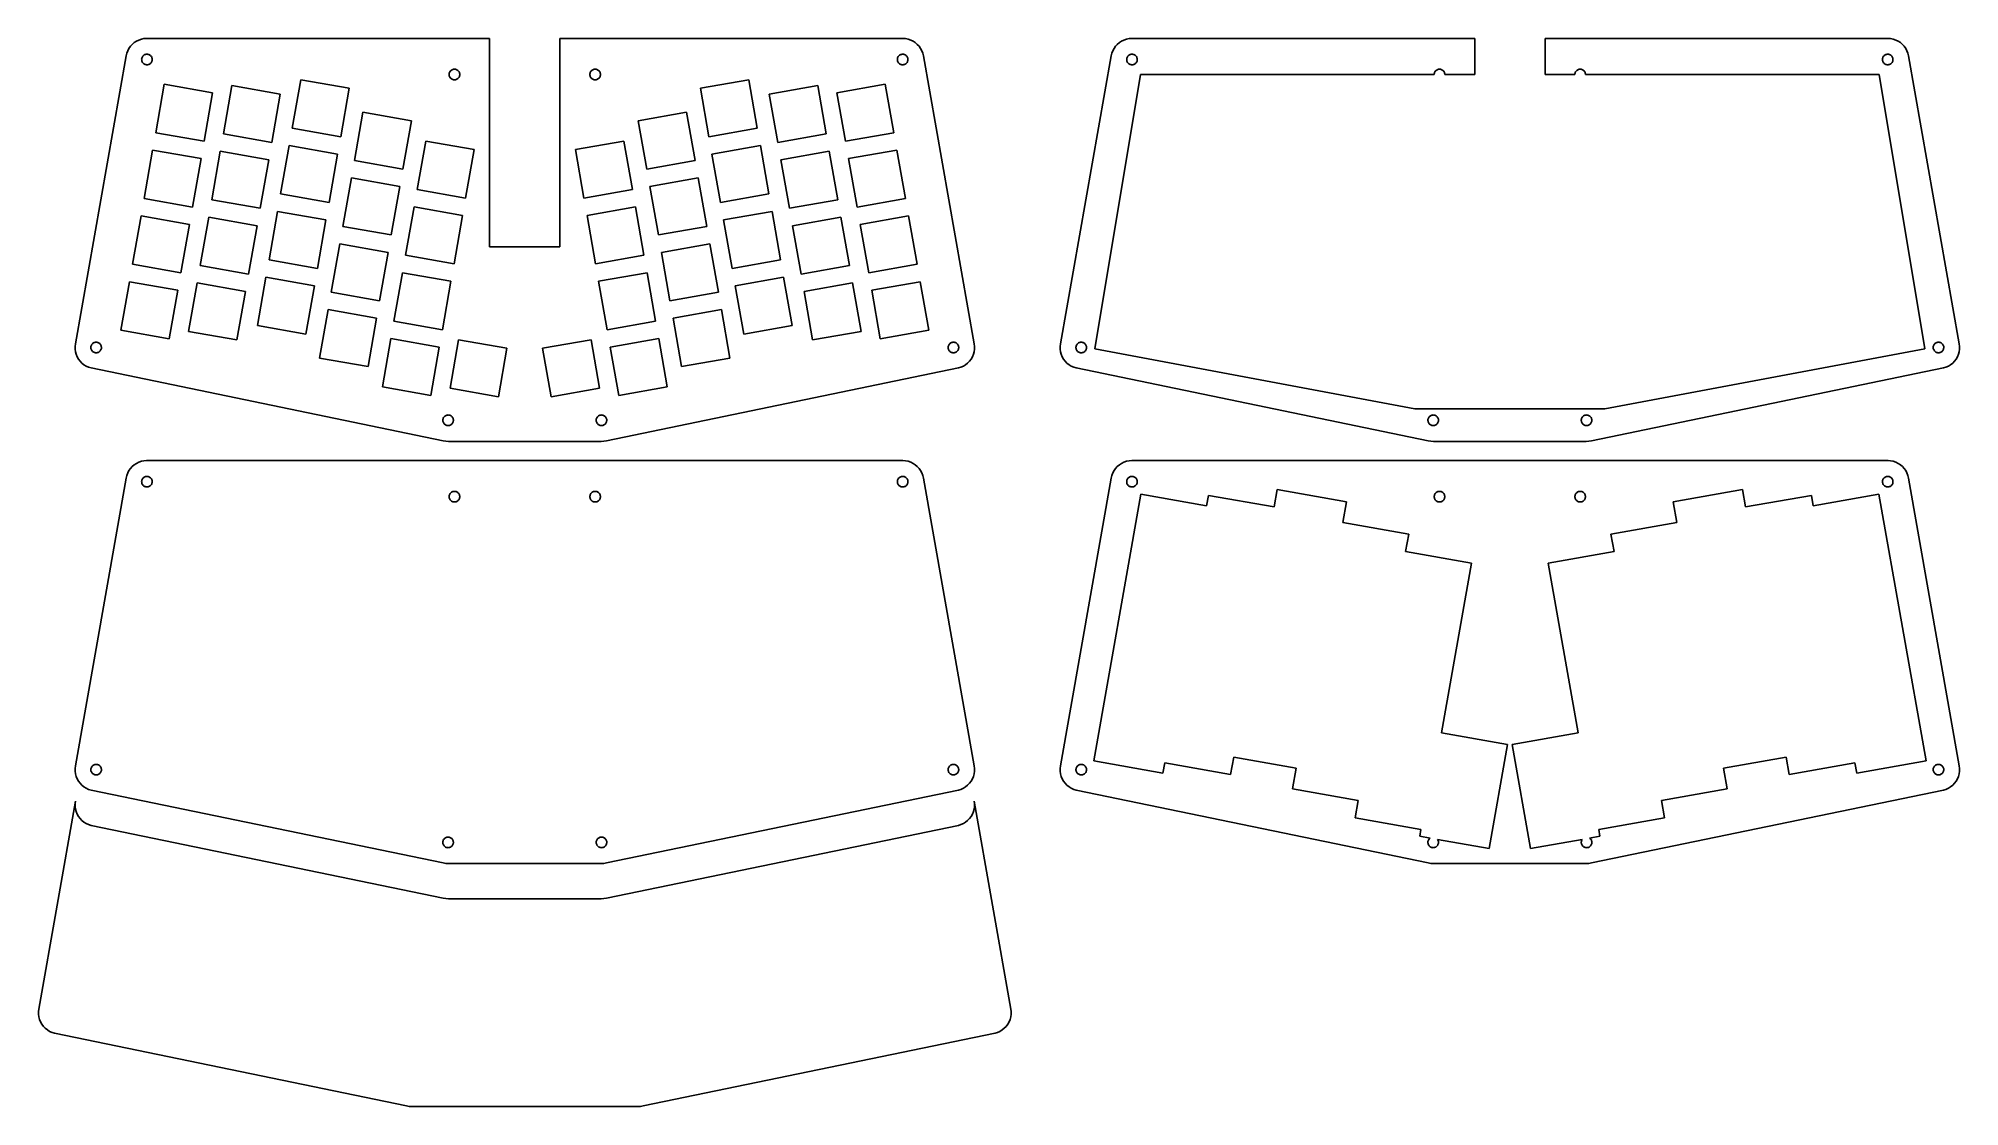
# Model space of a CAD drawing. Header units: metres. Extents: x -138 to 408, y -75 to 228.
import ezdxf

# ---------------------------------------------------------------- set-up
doc = ezdxf.new("R2010")
doc.units = ezdxf.units.M

msp = doc.modelspace()

# ---------------------------------------------------------------- linework, layer by layer
for p, q in [((-113.138, 224.03), (-113.315, 223.298)), ((-112.87, 224.735), (-113.138, 224.03)), ((-112.516, 225.4), (-112.87, 224.735)), ((-112.082, 226.016), (-112.516, 225.4)), ((-111.574, 226.572), (-112.082, 226.016)), ((-111, 227.061), (-111.574, 226.572)), ((-110.37, 227.473), (-111, 227.061)), ((-109.692, 227.803), (-110.37, 227.473)), ((-108.979, 228.046), (-109.692, 227.803)), ((-108.241, 228.198), (-108.979, 228.046)), ((-107.49, 228.256), (-108.241, 228.198)), ((-10, 228.256), (-107.49, 228.256)), ((-10, 169), (-10, 228.256)), ((107.49, 228.256), (10, 228.256)), ((10, 228.256), (10, 169)), ((108.241, 228.198), (107.49, 228.256)), ((108.979, 228.046), (108.241, 228.198)), ((109.692, 227.803), (108.979, 228.046)), ((110.37, 227.473), (109.692, 227.803)), ((111, 227.061), (110.37, 227.473)), ((111.574, 226.572), (111, 227.061)), ((112.082, 226.016), (111.574, 226.572)), ((112.516, 225.4), (112.082, 226.016)), ((112.87, 224.735), (112.516, 225.4)), ((113.138, 224.03), (112.87, 224.735)), ((113.315, 223.298), (113.138, 224.03)), ((166.862, 224.03), (166.685, 223.298)), ((167.13, 224.735), (166.862, 224.03)), ((167.484, 225.4), (167.13, 224.735)), ((167.918, 226.016), (167.484, 225.4)), ((168.426, 226.572), (167.918, 226.016)), ((169, 227.061), (168.426, 226.572)), ((169.63, 227.473), (169, 227.061)), ((170.308, 227.803), (169.63, 227.473)), ((171.021, 228.046), (170.308, 227.803)), ((171.759, 228.198), (171.021, 228.046)), ((172.51, 228.256), (171.759, 228.198)), ((270, 228.256), (172.51, 228.256)), ((270, 218), (270, 228.256)), ((387.49, 228.256), (290, 228.256)), ((290, 228.256), (290, 218)), ((388.241, 228.198), (387.49, 228.256)), ((388.979, 228.046), (388.241, 228.198)), ((389.692, 227.803), (388.979, 228.046)), ((390.37, 227.473), (389.692, 227.803)), ((391, 227.061), (390.37, 227.473)), ((391.574, 226.572), (391, 227.061)), ((392.082, 226.016), (391.574, 226.572)), ((392.516, 225.4), (392.082, 226.016)), ((392.87, 224.735), (392.516, 225.4)), ((393.138, 224.03), (392.87, 224.735)), ((393.315, 223.298), (393.138, 224.03)), ((-113.315, 223.298), (-127.747, 141.447)), ((-108.904, 222.329), (-108.883, 222.517)), ((-108.901, 222.141), (-108.904, 222.329)), ((-108.875, 221.955), (-108.901, 222.141)), ((-108.883, 222.517), (-108.839, 222.7)), ((-108.826, 221.773), (-108.875, 221.955)), ((-108.839, 222.7), (-108.772, 222.876)), ((-108.754, 221.599), (-108.826, 221.773)), ((-108.772, 222.876), (-108.684, 223.042)), ((-108.661, 221.435), (-108.754, 221.599)), ((-108.684, 223.042), (-108.575, 223.196)), ((-108.548, 221.284), (-108.661, 221.435)), ((-108.575, 223.196), (-108.448, 223.335)), ((-108.417, 221.148), (-108.548, 221.284)), ((-108.448, 223.335), (-108.304, 223.457)), ((-108.271, 221.03), (-108.417, 221.148)), ((-108.304, 223.457), (-108.147, 223.56)), ((-108.11, 220.932), (-108.271, 221.03)), ((-108.147, 223.56), (-107.978, 223.643)), ((-107.939, 220.854), (-108.11, 220.932)), ((-107.978, 223.643), (-107.799, 223.704)), ((-107.759, 220.798), (-107.939, 220.854)), ((-107.799, 223.704), (-107.615, 223.742)), ((-107.573, 220.766), (-107.759, 220.798)), ((-107.615, 223.742), (-107.427, 223.756)), ((-107.385, 220.756), (-107.573, 220.766)), ((-107.427, 223.756), (-107.239, 223.747)), ((-107.197, 220.771), (-107.385, 220.756)), ((-107.239, 223.747), (-107.053, 223.714)), ((-107.013, 220.809), (-107.197, 220.771)), ((-107.053, 223.714), (-106.873, 223.658)), ((-106.834, 220.869), (-107.013, 220.809)), ((-106.873, 223.658), (-106.702, 223.581)), ((-106.665, 220.952), (-106.834, 220.869)), ((-106.702, 223.581), (-106.541, 223.482)), ((-106.507, 221.055), (-106.665, 220.952)), ((-106.541, 223.482), (-106.394, 223.364)), ((-106.364, 221.177), (-106.507, 221.055)), ((-106.394, 223.364), (-106.264, 223.228)), ((-106.237, 221.316), (-106.364, 221.177)), ((-106.264, 223.228), (-106.151, 223.077)), ((-106.128, 221.47), (-106.237, 221.316)), ((-106.151, 223.077), (-106.058, 222.914)), ((-106.04, 221.637), (-106.128, 221.47)), ((-106.058, 222.914), (-105.986, 222.74)), ((-105.973, 221.813), (-106.04, 221.637)), ((-105.986, 222.74), (-105.937, 222.558)), ((-105.929, 221.996), (-105.973, 221.813)), ((-105.937, 222.558), (-105.91, 222.371)), ((-105.908, 222.183), (-105.929, 221.996)), ((-105.91, 222.371), (-105.908, 222.183)), ((-21.4529, 218.373), (-21.3947, 218.552)), ((-21.3947, 218.552), (-21.3145, 218.723)), ((-21.3145, 218.723), (-21.2135, 218.882)), ((-21.2135, 218.882), (-21.0934, 219.027)), ((-21.0934, 219.027), (-20.9561, 219.156)), ((-20.9561, 219.156), (-20.8037, 219.266)), ((-20.8037, 219.266), (-20.6387, 219.357)), ((-20.6387, 219.357), (-20.4635, 219.427)), ((-20.4635, 219.427), (-20.2811, 219.473)), ((-20.2811, 219.473), (-20.0942, 219.497)), ((-20.0942, 219.497), (-19.9058, 219.497)), ((-19.9058, 219.497), (-19.7189, 219.473)), ((-19.7189, 219.473), (-19.5365, 219.427)), ((-19.5365, 219.427), (-19.3613, 219.357)), ((-19.3613, 219.357), (-19.1963, 219.266)), ((-19.1963, 219.266), (-19.0439, 219.156)), ((-19.0439, 219.156), (-18.9065, 219.027)), ((-18.9065, 219.027), (-18.7865, 218.882)), ((-18.7865, 218.882), (-18.6855, 218.723)), ((-18.6855, 218.723), (-18.6053, 218.552)), ((-18.6053, 218.552), (-18.5471, 218.373)), ((18.5471, 218.373), (18.6053, 218.552)), ((18.6053, 218.552), (18.6855, 218.723)), ((18.6855, 218.723), (18.7865, 218.882)), ((18.7865, 218.882), (18.9065, 219.027)), ((18.9065, 219.027), (19.0439, 219.156)), ((19.0439, 219.156), (19.1963, 219.266)), ((19.1963, 219.266), (19.3613, 219.357)), ((19.3613, 219.357), (19.5365, 219.427)), ((19.5365, 219.427), (19.7189, 219.473)), ((19.7189, 219.473), (19.9058, 219.497)), ((19.9058, 219.497), (20.0942, 219.497)), ((20.0942, 219.497), (20.2811, 219.473)), ((20.2811, 219.473), (20.4635, 219.427)), ((20.4635, 219.427), (20.6387, 219.357)), ((20.6387, 219.357), (20.8037, 219.266)), ((20.8037, 219.266), (20.9561, 219.156)), ((20.9561, 219.156), (21.0934, 219.027)), ((21.0934, 219.027), (21.2135, 218.882)), ((21.2135, 218.882), (21.3145, 218.723)), ((21.3145, 218.723), (21.3947, 218.552)), ((21.3947, 218.552), (21.4529, 218.373)), ((105.908, 222.183), (105.91, 222.371)), ((105.929, 221.996), (105.908, 222.183)), ((105.91, 222.371), (105.937, 222.558)), ((105.973, 221.813), (105.929, 221.996)), ((105.937, 222.558), (105.986, 222.74)), ((106.04, 221.637), (105.973, 221.813)), ((105.986, 222.74), (106.058, 222.914)), ((106.128, 221.47), (106.04, 221.637)), ((106.058, 222.914), (106.151, 223.077)), ((106.237, 221.316), (106.128, 221.47)), ((106.151, 223.077), (106.264, 223.228)), ((106.364, 221.177), (106.237, 221.316)), ((106.264, 223.228), (106.394, 223.364)), ((106.507, 221.055), (106.364, 221.177)), ((106.394, 223.364), (106.541, 223.482)), ((106.665, 220.952), (106.507, 221.055)), ((106.541, 223.482), (106.702, 223.581)), ((106.834, 220.869), (106.665, 220.952)), ((106.702, 223.581), (106.873, 223.658)), ((107.013, 220.809), (106.834, 220.869)), ((106.873, 223.658), (107.053, 223.714)), ((107.197, 220.771), (107.013, 220.809)), ((107.053, 223.714), (107.239, 223.747)), ((107.385, 220.756), (107.197, 220.771)), ((107.239, 223.747), (107.427, 223.756)), ((107.573, 220.766), (107.385, 220.756)), ((107.427, 223.756), (107.615, 223.742)), ((107.759, 220.798), (107.573, 220.766)), ((107.615, 223.742), (107.799, 223.704)), ((107.939, 220.854), (107.759, 220.798)), ((107.799, 223.704), (107.978, 223.643)), ((108.11, 220.932), (107.939, 220.854)), ((107.978, 223.643), (108.147, 223.56)), ((108.271, 221.03), (108.11, 220.932)), ((108.147, 223.56), (108.304, 223.457)), ((108.417, 221.148), (108.271, 221.03)), ((108.304, 223.457), (108.448, 223.335)), ((108.548, 221.284), (108.417, 221.148)), ((108.448, 223.335), (108.575, 223.196)), ((108.661, 221.435), (108.548, 221.284)), ((108.575, 223.196), (108.684, 223.042)), ((108.754, 221.599), (108.661, 221.435)), ((108.684, 223.042), (108.772, 222.876)), ((108.826, 221.773), (108.754, 221.599)), ((108.772, 222.876), (108.839, 222.7)), ((108.875, 221.955), (108.826, 221.773)), ((108.839, 222.7), (108.883, 222.517)), ((108.901, 222.141), (108.875, 221.955)), ((108.883, 222.517), (108.904, 222.329)), ((108.904, 222.329), (108.901, 222.141)), ((127.747, 141.447), (113.315, 223.298)), ((166.685, 223.298), (152.253, 141.447)), ((171.096, 222.329), (171.117, 222.517)), ((171.099, 222.141), (171.096, 222.329)), ((171.125, 221.955), (171.099, 222.141)), ((171.117, 222.517), (171.161, 222.7)), ((171.174, 221.773), (171.125, 221.955)), ((171.161, 222.7), (171.228, 222.876)), ((171.246, 221.599), (171.174, 221.773)), ((171.228, 222.876), (171.316, 223.042)), ((171.339, 221.435), (171.246, 221.599)), ((171.316, 223.042), (171.425, 223.196)), ((171.452, 221.284), (171.339, 221.435)), ((171.425, 223.196), (171.552, 223.335)), ((171.583, 221.148), (171.452, 221.284)), ((171.552, 223.335), (171.696, 223.457)), ((171.729, 221.03), (171.583, 221.148)), ((171.696, 223.457), (171.853, 223.56)), ((171.89, 220.932), (171.729, 221.03)), ((171.853, 223.56), (172.022, 223.643)), ((172.061, 220.854), (171.89, 220.932)), ((172.022, 223.643), (172.201, 223.704)), ((172.241, 220.798), (172.061, 220.854)), ((172.201, 223.704), (172.385, 223.742)), ((172.427, 220.766), (172.241, 220.798)), ((172.385, 223.742), (172.573, 223.756)), ((172.615, 220.756), (172.427, 220.766)), ((172.573, 223.756), (172.761, 223.747)), ((172.803, 220.771), (172.615, 220.756)), ((172.761, 223.747), (172.947, 223.714)), ((172.987, 220.809), (172.803, 220.771)), ((172.947, 223.714), (173.127, 223.658)), ((173.166, 220.869), (172.987, 220.809)), ((173.127, 223.658), (173.298, 223.581)), ((173.335, 220.952), (173.166, 220.869)), ((173.298, 223.581), (173.459, 223.482)), ((173.493, 221.055), (173.335, 220.952)), ((173.459, 223.482), (173.606, 223.364)), ((173.636, 221.177), (173.493, 221.055)), ((173.606, 223.364), (173.736, 223.228)), ((173.763, 221.316), (173.636, 221.177)), ((173.736, 223.228), (173.849, 223.077)), ((173.872, 221.47), (173.763, 221.316)), ((173.849, 223.077), (173.942, 222.914)), ((173.96, 221.637), (173.872, 221.47)), ((173.942, 222.914), (174.014, 222.74)), ((174.027, 221.813), (173.96, 221.637)), ((174.014, 222.74), (174.063, 222.558)), ((174.071, 221.996), (174.027, 221.813)), ((174.063, 222.558), (174.09, 222.371)), ((174.092, 222.183), (174.071, 221.996)), ((174.09, 222.371), (174.092, 222.183)), ((258.547, 218.373), (258.605, 218.552)), ((258.605, 218.552), (258.686, 218.723)), ((258.686, 218.723), (258.786, 218.882)), ((258.786, 218.882), (258.907, 219.027)), ((258.907, 219.027), (259.044, 219.156)), ((259.044, 219.156), (259.196, 219.266)), ((259.196, 219.266), (259.361, 219.357)), ((259.361, 219.357), (259.536, 219.427)), ((259.536, 219.427), (259.719, 219.473)), ((259.719, 219.473), (259.906, 219.497)), ((259.906, 219.497), (260.094, 219.497)), ((260.094, 219.497), (260.281, 219.473)), ((260.281, 219.473), (260.464, 219.427)), ((260.464, 219.427), (260.639, 219.357)), ((260.639, 219.357), (260.804, 219.266)), ((260.804, 219.266), (260.956, 219.156)), ((260.956, 219.156), (261.093, 219.027)), ((261.093, 219.027), (261.214, 218.882)), ((261.214, 218.882), (261.314, 218.723)), ((261.314, 218.723), (261.395, 218.552)), ((261.395, 218.552), (261.453, 218.373)), ((298.547, 218.373), (298.605, 218.552)), ((298.605, 218.552), (298.686, 218.723)), ((298.686, 218.723), (298.786, 218.882)), ((298.786, 218.882), (298.907, 219.027)), ((298.907, 219.027), (299.044, 219.156)), ((299.044, 219.156), (299.196, 219.266)), ((299.196, 219.266), (299.361, 219.357)), ((299.361, 219.357), (299.536, 219.427)), ((299.536, 219.427), (299.719, 219.473)), ((299.719, 219.473), (299.906, 219.497)), ((299.906, 219.497), (300.094, 219.497)), ((300.094, 219.497), (300.281, 219.473)), ((300.281, 219.473), (300.464, 219.427)), ((300.464, 219.427), (300.639, 219.357)), ((300.639, 219.357), (300.804, 219.266)), ((300.804, 219.266), (300.956, 219.156)), ((300.956, 219.156), (301.093, 219.027)), ((301.093, 219.027), (301.214, 218.882)), ((301.214, 218.882), (301.314, 218.723)), ((301.314, 218.723), (301.395, 218.552)), ((301.395, 218.552), (301.453, 218.373)), ((385.908, 222.183), (385.91, 222.371)), ((385.929, 221.996), (385.908, 222.183)), ((385.91, 222.371), (385.937, 222.558)), ((385.973, 221.813), (385.929, 221.996)), ((385.937, 222.558), (385.986, 222.74)), ((386.04, 221.637), (385.973, 221.813)), ((385.986, 222.74), (386.058, 222.914)), ((386.128, 221.47), (386.04, 221.637)), ((386.058, 222.914), (386.151, 223.077)), ((386.237, 221.316), (386.128, 221.47)), ((386.151, 223.077), (386.264, 223.228)), ((386.364, 221.177), (386.237, 221.316)), ((386.264, 223.228), (386.394, 223.364)), ((386.507, 221.055), (386.364, 221.177)), ((386.394, 223.364), (386.541, 223.482)), ((386.665, 220.952), (386.507, 221.055)), ((386.541, 223.482), (386.702, 223.581)), ((386.834, 220.869), (386.665, 220.952)), ((386.702, 223.581), (386.873, 223.658)), ((387.013, 220.809), (386.834, 220.869)), ((386.873, 223.658), (387.053, 223.714)), ((387.197, 220.771), (387.013, 220.809)), ((387.053, 223.714), (387.239, 223.747)), ((387.385, 220.756), (387.197, 220.771)), ((387.239, 223.747), (387.427, 223.756)), ((387.573, 220.766), (387.385, 220.756)), ((387.427, 223.756), (387.615, 223.742)), ((387.759, 220.798), (387.573, 220.766)), ((387.615, 223.742), (387.799, 223.704)), ((387.939, 220.854), (387.759, 220.798)), ((387.799, 223.704), (387.978, 223.643)), ((388.11, 220.932), (387.939, 220.854)), ((387.978, 223.643), (388.147, 223.56)), ((388.271, 221.03), (388.11, 220.932)), ((388.147, 223.56), (388.304, 223.457)), ((388.417, 221.148), (388.271, 221.03)), ((388.304, 223.457), (388.448, 223.335)), ((388.548, 221.284), (388.417, 221.148)), ((388.448, 223.335), (388.575, 223.196)), ((388.661, 221.435), (388.548, 221.284)), ((388.575, 223.196), (388.684, 223.042)), ((388.754, 221.599), (388.661, 221.435)), ((388.684, 223.042), (388.772, 222.876)), ((388.826, 221.773), (388.754, 221.599)), ((388.772, 222.876), (388.839, 222.7)), ((388.875, 221.955), (388.826, 221.773)), ((388.839, 222.7), (388.883, 222.517)), ((388.901, 222.141), (388.875, 221.955)), ((388.883, 222.517), (388.904, 222.329)), ((388.904, 222.329), (388.901, 222.141)), ((407.747, 141.447), (393.315, 223.298)), ((-104.906, 201.464), (-102.481, 215.222)), ((-102.481, 215.222), (-88.7228, 212.796)), ((-85.6741, 201.119), (-83.2483, 214.877)), ((-83.2483, 214.877), (-69.4905, 212.451)), ((-66.0945, 202.744), (-63.6687, 216.502)), ((-63.6687, 216.502), (-49.9109, 214.076)), ((-49.9109, 214.076), (-52.3368, 200.318)), ((-21.5, 218), (-21.4882, 218.188)), ((-21.4882, 217.812), (-21.5, 218)), ((-21.4882, 218.188), (-21.4529, 218.373)), ((-21.4529, 217.627), (-21.4882, 217.812)), ((-21.3947, 217.448), (-21.4529, 217.627)), ((-21.3145, 217.277), (-21.3947, 217.448)), ((-21.2135, 217.118), (-21.3145, 217.277)), ((-21.0934, 216.973), (-21.2135, 217.118)), ((-20.9561, 216.844), (-21.0934, 216.973)), ((-20.8037, 216.734), (-20.9561, 216.844)), ((-20.6387, 216.643), (-20.8037, 216.734)), ((-20.4635, 216.573), (-20.6387, 216.643)), ((-20.2811, 216.527), (-20.4635, 216.573)), ((-20.0942, 216.503), (-20.2811, 216.527)), ((-19.9058, 216.503), (-20.0942, 216.503)), ((-19.7189, 216.527), (-19.9058, 216.503)), ((-19.5365, 216.573), (-19.7189, 216.527)), ((-19.3613, 216.643), (-19.5365, 216.573)), ((-19.1963, 216.734), (-19.3613, 216.643)), ((-19.0439, 216.844), (-19.1963, 216.734)), ((-18.9065, 216.973), (-19.0439, 216.844)), ((-18.7865, 217.118), (-18.9065, 216.973)), ((-18.6855, 217.277), (-18.7865, 217.118)), ((-18.6053, 217.448), (-18.6855, 217.277)), ((-18.5471, 217.627), (-18.6053, 217.448)), ((-18.5471, 218.373), (-18.5118, 218.188)), ((-18.5118, 217.812), (-18.5471, 217.627)), ((-18.5118, 218.188), (-18.5, 218)), ((-18.5, 218), (-18.5118, 217.812)), ((18.5, 218), (18.5118, 218.188)), ((18.5118, 217.812), (18.5, 218)), ((18.5118, 218.188), (18.5471, 218.373)), ((18.5471, 217.627), (18.5118, 217.812)), ((18.6053, 217.448), (18.5471, 217.627)), ((18.6855, 217.277), (18.6053, 217.448)), ((18.7865, 217.118), (18.6855, 217.277)), ((18.9065, 216.973), (18.7865, 217.118)), ((19.0439, 216.844), (18.9065, 216.973)), ((19.1963, 216.734), (19.0439, 216.844)), ((19.3613, 216.643), (19.1963, 216.734)), ((19.5365, 216.573), (19.3613, 216.643)), ((19.7189, 216.527), (19.5365, 216.573)), ((19.9058, 216.503), (19.7189, 216.527)), ((20.0942, 216.503), (19.9058, 216.503)), ((20.2811, 216.527), (20.0942, 216.503)), ((20.4635, 216.573), (20.2811, 216.527)), ((20.6387, 216.643), (20.4635, 216.573)), ((20.8037, 216.734), (20.6387, 216.643)), ((20.9561, 216.844), (20.8037, 216.734)), ((21.0934, 216.973), (20.9561, 216.844)), ((21.2135, 217.118), (21.0934, 216.973)), ((21.3145, 217.277), (21.2135, 217.118)), ((21.3947, 217.448), (21.3145, 217.277)), ((21.4529, 217.627), (21.3947, 217.448)), ((21.4529, 218.373), (21.4882, 218.188)), ((21.4882, 217.812), (21.4529, 217.627)), ((21.4882, 218.188), (21.5, 218)), ((21.5, 218), (21.4882, 217.812)), ((49.9109, 214.076), (63.6687, 216.502)), ((52.3368, 200.318), (49.9109, 214.076)), ((63.6687, 216.502), (66.0945, 202.744)), ((69.4905, 212.451), (83.2483, 214.877)), ((83.2483, 214.877), (85.6741, 201.119)), ((88.7228, 212.796), (102.481, 215.222)), ((102.481, 215.222), (104.906, 201.464)), ((162, 140), (175, 218)), ((175, 218), (258.5, 218)), ((258.5, 218), (258.512, 218.188)), ((258.512, 218.188), (258.547, 218.373)), ((261.453, 218.373), (261.488, 218.188)), ((261.488, 218.188), (261.5, 218)), ((261.5, 218), (270, 218)), ((290, 218), (298.5, 218)), ((298.5, 218), (298.512, 218.188)), ((298.512, 218.188), (298.547, 218.373)), ((301.453, 218.373), (301.488, 218.188)), ((301.488, 218.188), (301.5, 218)), ((301.5, 218), (385, 218)), ((385, 218), (398, 140)), ((-88.7228, 212.796), (-91.1487, 199.038)), ((-69.4905, 212.451), (-71.9164, 198.694)), ((71.9164, 198.694), (69.4905, 212.451)), ((91.1487, 199.038), (88.7228, 212.796)), ((-52.3368, 200.318), (-66.0945, 202.744)), ((-48.4251, 193.536), (-45.9992, 207.294)), ((-45.9992, 207.294), (-32.2415, 204.868)), ((-32.2415, 204.868), (-34.6673, 191.11)), ((32.2415, 204.868), (45.9992, 207.294)), ((34.6673, 191.11), (32.2415, 204.868)), ((45.9992, 207.294), (48.4251, 193.536)), ((66.0945, 202.744), (52.3368, 200.318)), ((-91.1487, 199.038), (-104.906, 201.464)), ((-71.9164, 198.694), (-85.6741, 201.119)), ((-69.3938, 184.033), (-66.968, 197.791)), ((-66.968, 197.791), (-53.2103, 195.365)), ((-30.582, 185.313), (-28.1561, 199.07)), ((-28.1561, 199.07), (-14.3984, 196.644)), ((-14.3984, 196.644), (-16.8242, 182.887)), ((14.3984, 196.644), (28.1561, 199.07)), ((16.8242, 182.887), (14.3984, 196.644)), ((28.1561, 199.07), (30.582, 185.313)), ((53.2103, 195.365), (66.968, 197.791)), ((66.968, 197.791), (69.3938, 184.033)), ((85.6741, 201.119), (71.9164, 198.694)), ((104.906, 201.464), (91.1487, 199.038)), ((-108.206, 182.753), (-105.78, 196.511)), ((-105.78, 196.511), (-92.0221, 194.085)), ((-92.0221, 194.085), (-94.448, 180.327)), ((-88.9734, 182.408), (-86.5476, 196.166)), ((-86.5476, 196.166), (-72.7898, 193.74)), ((-72.7898, 193.74), (-75.2157, 179.982)), ((-53.2103, 195.365), (-55.6361, 181.607)), ((-34.6673, 191.11), (-48.4251, 193.536)), ((48.4251, 193.536), (34.6673, 191.11)), ((55.6361, 181.607), (53.2103, 195.365)), ((72.7898, 193.74), (86.5476, 196.166)), ((75.2157, 179.982), (72.7898, 193.74)), ((86.5476, 196.166), (88.9734, 182.408)), ((92.0221, 194.085), (105.78, 196.511)), ((94.448, 180.327), (92.0221, 194.085)), ((105.78, 196.511), (108.206, 182.753)), ((-51.7244, 174.825), (-49.2985, 188.582)), ((-49.2985, 188.582), (-35.5408, 186.156)), ((-35.5408, 186.156), (-37.9667, 172.399)), ((35.5408, 186.156), (49.2985, 188.582)), ((37.9667, 172.399), (35.5408, 186.156)), ((49.2985, 188.582), (51.7244, 174.825)), ((-94.448, 180.327), (-108.206, 182.753)), ((-75.2157, 179.982), (-88.9734, 182.408)), ((-55.6361, 181.607), (-69.3938, 184.033)), ((-33.8813, 166.601), (-31.4554, 180.359)), ((-31.4554, 180.359), (-17.6977, 177.933)), ((-16.8242, 182.887), (-30.582, 185.313)), ((30.582, 185.313), (16.8242, 182.887)), ((17.6977, 177.933), (31.4554, 180.359)), ((31.4554, 180.359), (33.8813, 166.601)), ((69.3938, 184.033), (55.6361, 181.607)), ((88.9734, 182.408), (75.2157, 179.982)), ((108.206, 182.753), (94.448, 180.327)), ((-111.505, 164.042), (-109.079, 177.799)), ((-109.079, 177.799), (-95.3214, 175.373)), ((-95.3214, 175.373), (-97.7473, 161.616)), ((-92.2728, 163.697), (-89.8469, 177.454)), ((-89.8469, 177.454), (-76.0892, 175.029)), ((-76.0892, 175.029), (-78.515, 161.271)), ((-72.6932, 165.321), (-70.2673, 179.079)), ((-70.2673, 179.079), (-56.5096, 176.653)), ((-56.5096, 176.653), (-58.9354, 162.896)), ((-37.9667, 172.399), (-51.7244, 174.825)), ((-17.6977, 177.933), (-20.1236, 164.175)), ((20.1236, 164.175), (17.6977, 177.933)), ((51.7244, 174.825), (37.9667, 172.399)), ((56.5096, 176.653), (70.2673, 179.079)), ((58.9354, 162.896), (56.5096, 176.653)), ((70.2673, 179.079), (72.6932, 165.321)), ((76.0892, 175.029), (89.8469, 177.454)), ((78.515, 161.271), (76.0892, 175.029)), ((89.8469, 177.454), (92.2728, 163.697)), ((95.3214, 175.373), (109.079, 177.799)), ((97.7473, 161.616), (95.3214, 175.373)), ((109.079, 177.799), (111.505, 164.042)), ((-55.0237, 156.113), (-52.5978, 169.871)), ((-52.5978, 169.871), (-38.8401, 167.445)), ((38.8401, 167.445), (52.5978, 169.871)), ((52.5978, 169.871), (55.0237, 156.113)), ((-97.7473, 161.616), (-111.505, 164.042)), ((-58.9354, 162.896), (-72.6932, 165.321)), ((-38.8401, 167.445), (-41.266, 153.687)), ((-20.1236, 164.175), (-33.8813, 166.601)), ((10, 169), (-10, 169)), ((33.8813, 166.601), (20.1236, 164.175)), ((41.266, 153.687), (38.8401, 167.445)), ((72.6932, 165.321), (58.9354, 162.896)), ((111.505, 164.042), (97.7473, 161.616)), ((-114.804, 145.33), (-112.378, 159.088)), ((-112.378, 159.088), (-98.6208, 156.662)), ((-95.5721, 144.985), (-93.1462, 158.743)), ((-93.1462, 158.743), (-79.3885, 156.317)), ((-78.515, 161.271), (-92.2728, 163.697)), ((-75.9925, 146.61), (-73.5666, 160.368)), ((-73.5666, 160.368), (-59.8089, 157.942)), ((-37.1806, 147.89), (-34.7547, 161.648)), ((-34.7547, 161.648), (-20.997, 159.222)), ((-20.997, 159.222), (-23.4229, 145.464)), ((20.997, 159.222), (34.7547, 161.648)), ((23.4229, 145.464), (20.997, 159.222)), ((34.7547, 161.648), (37.1806, 147.89)), ((59.8089, 157.942), (73.5666, 160.368)), ((73.5666, 160.368), (75.9925, 146.61)), ((92.2728, 163.697), (78.515, 161.271)), ((79.3885, 156.317), (93.1462, 158.743)), ((93.1462, 158.743), (95.5721, 144.985)), ((98.6208, 156.662), (112.378, 159.088)), ((112.378, 159.088), (114.804, 145.33)), ((-98.6208, 156.662), (-101.047, 142.904)), ((-79.3885, 156.317), (-81.8143, 142.56)), ((-59.8089, 157.942), (-62.2347, 144.184)), ((-41.266, 153.687), (-55.0237, 156.113)), ((55.0237, 156.113), (41.266, 153.687)), ((62.2347, 144.184), (59.8089, 157.942)), ((81.8143, 142.56), (79.3885, 156.317)), ((101.047, 142.904), (98.6208, 156.662)), ((-58.323, 137.402), (-55.8972, 151.16)), ((-55.8972, 151.16), (-42.1394, 148.734)), ((-42.1394, 148.734), (-44.5653, 134.976)), ((-23.4229, 145.464), (-37.1806, 147.89)), ((37.1806, 147.89), (23.4229, 145.464)), ((42.1394, 148.734), (55.8972, 151.16)), ((44.5653, 134.976), (42.1394, 148.734)), ((55.8972, 151.16), (58.323, 137.402)), ((-101.047, 142.904), (-114.804, 145.33)), ((-81.8143, 142.56), (-95.5721, 144.985)), ((-62.2347, 144.184), (-75.9925, 146.61)), ((-40.4799, 129.179), (-38.054, 142.936)), ((-38.054, 142.936), (-24.2963, 140.51)), ((-21.2476, 128.834), (-18.8218, 142.591)), ((-18.8218, 142.591), (-5.06401, 140.166)), ((5.06401, 140.166), (18.8218, 142.591)), ((18.8218, 142.591), (21.2476, 128.834)), ((24.2963, 140.51), (38.054, 142.936)), ((38.054, 142.936), (40.4799, 129.179)), ((75.9925, 146.61), (62.2347, 144.184)), ((95.5721, 144.985), (81.8143, 142.56)), ((114.804, 145.33), (101.047, 142.904)), ((-127.747, 141.447), (-127.831, 140.698)), ((-127.831, 140.698), (-127.821, 139.945)), ((-127.821, 139.945), (-127.716, 139.198)), ((-127.716, 139.198), (-127.518, 138.471)), ((-127.518, 138.471), (-127.231, 137.775)), ((-127.231, 137.775), (-126.859, 137.12)), ((-126.859, 137.12), (-126.408, 136.516)), ((-123.337, 140.478), (-123.316, 140.665)), ((-123.334, 140.29), (-123.337, 140.478)), ((-123.308, 140.103), (-123.334, 140.29)), ((-123.316, 140.665), (-123.271, 140.848)), ((-123.258, 139.922), (-123.308, 140.103)), ((-123.271, 140.848), (-123.205, 141.025)), ((-123.187, 139.747), (-123.258, 139.922)), ((-123.205, 141.025), (-123.116, 141.191)), ((-123.094, 139.584), (-123.187, 139.747)), ((-123.116, 141.191), (-123.007, 141.345)), ((-122.981, 139.433), (-123.094, 139.584)), ((-123.007, 141.345), (-122.88, 141.484)), ((-122.85, 139.297), (-122.981, 139.433)), ((-122.88, 141.484), (-122.737, 141.606)), ((-122.703, 139.179), (-122.85, 139.297)), ((-122.737, 141.606), (-122.579, 141.709)), ((-122.543, 139.08), (-122.703, 139.179)), ((-122.579, 141.709), (-122.41, 141.792)), ((-122.371, 139.003), (-122.543, 139.08)), ((-122.41, 141.792), (-122.232, 141.852)), ((-122.191, 138.947), (-122.371, 139.003)), ((-122.232, 141.852), (-122.047, 141.89)), ((-122.006, 138.914), (-122.191, 138.947)), ((-122.047, 141.89), (-121.859, 141.905)), ((-121.818, 138.905), (-122.006, 138.914)), ((-121.859, 141.905), (-121.671, 141.896)), ((-121.63, 138.92), (-121.818, 138.905)), ((-121.671, 141.896), (-121.486, 141.863)), ((-121.445, 138.957), (-121.63, 138.92)), ((-121.486, 141.863), (-121.306, 141.807)), ((-121.267, 139.018), (-121.445, 138.957)), ((-121.306, 141.807), (-121.134, 141.729)), ((-121.098, 139.101), (-121.267, 139.018)), ((-121.134, 141.729), (-120.974, 141.631)), ((-120.94, 139.204), (-121.098, 139.101)), ((-120.974, 141.631), (-120.827, 141.513)), ((-120.796, 139.326), (-120.94, 139.204)), ((-120.827, 141.513), (-120.696, 141.377)), ((-120.669, 139.465), (-120.796, 139.326)), ((-120.696, 141.377), (-120.583, 141.226)), ((-120.561, 139.619), (-120.669, 139.465)), ((-120.583, 141.226), (-120.49, 141.062)), ((-120.472, 139.785), (-120.561, 139.619)), ((-120.49, 141.062), (-120.419, 140.888)), ((-120.406, 139.961), (-120.472, 139.785)), ((-120.419, 140.888), (-120.369, 140.707)), ((-120.361, 140.144), (-120.406, 139.961)), ((-120.369, 140.707), (-120.343, 140.52)), ((-120.34, 140.332), (-120.361, 140.144)), ((-120.343, 140.52), (-120.34, 140.332)), ((-44.5653, 134.976), (-58.323, 137.402)), ((-24.2963, 140.51), (-26.7222, 126.753)), ((-5.06401, 140.166), (-7.48987, 126.408)), ((7.48987, 126.408), (5.06401, 140.166)), ((26.7222, 126.753), (24.2963, 140.51)), ((58.323, 137.402), (44.5653, 134.976)), ((120.34, 140.332), (120.343, 140.52)), ((120.361, 140.144), (120.34, 140.332)), ((120.343, 140.52), (120.369, 140.707)), ((120.406, 139.961), (120.361, 140.144)), ((120.369, 140.707), (120.419, 140.888)), ((120.472, 139.785), (120.406, 139.961)), ((120.419, 140.888), (120.49, 141.062)), ((120.561, 139.619), (120.472, 139.785)), ((120.49, 141.062), (120.583, 141.226)), ((120.669, 139.465), (120.561, 139.619)), ((120.583, 141.226), (120.696, 141.377)), ((120.796, 139.326), (120.669, 139.465)), ((120.696, 141.377), (120.827, 141.513)), ((120.94, 139.204), (120.796, 139.326)), ((120.827, 141.513), (120.974, 141.631)), ((121.098, 139.101), (120.94, 139.204)), ((120.974, 141.631), (121.134, 141.729)), ((121.267, 139.018), (121.098, 139.101)), ((121.134, 141.729), (121.306, 141.807)), ((121.445, 138.957), (121.267, 139.018)), ((121.306, 141.807), (121.486, 141.863)), ((121.63, 138.92), (121.445, 138.957)), ((121.486, 141.863), (121.671, 141.896)), ((121.818, 138.905), (121.63, 138.92)), ((121.671, 141.896), (121.859, 141.905)), ((122.006, 138.914), (121.818, 138.905)), ((121.859, 141.905), (122.047, 141.89)), ((122.191, 138.947), (122.006, 138.914)), ((122.047, 141.89), (122.232, 141.852)), ((122.371, 139.003), (122.191, 138.947)), ((122.232, 141.852), (122.41, 141.792)), ((122.543, 139.08), (122.371, 139.003)), ((122.41, 141.792), (122.579, 141.709)), ((122.703, 139.179), (122.543, 139.08)), ((122.579, 141.709), (122.737, 141.606)), ((122.85, 139.297), (122.703, 139.179)), ((122.737, 141.606), (122.88, 141.484)), ((122.981, 139.433), (122.85, 139.297)), ((122.88, 141.484), (123.007, 141.345)), ((123.094, 139.584), (122.981, 139.433)), ((123.007, 141.345), (123.116, 141.191)), ((123.187, 139.747), (123.094, 139.584)), ((123.116, 141.191), (123.205, 141.025)), ((123.258, 139.922), (123.187, 139.747)), ((123.205, 141.025), (123.271, 140.848)), ((123.308, 140.103), (123.258, 139.922)), ((123.271, 140.848), (123.316, 140.665)), ((123.334, 140.29), (123.308, 140.103)), ((123.316, 140.665), (123.337, 140.478)), ((123.337, 140.478), (123.334, 140.29)), ((126.408, 136.516), (126.859, 137.12)), ((126.859, 137.12), (127.231, 137.775)), ((127.231, 137.775), (127.518, 138.471)), ((127.518, 138.471), (127.716, 139.198)), ((127.716, 139.198), (127.821, 139.945)), ((127.831, 140.698), (127.747, 141.447)), ((127.821, 139.945), (127.831, 140.698)), ((152.253, 141.447), (152.169, 140.698)), ((152.169, 140.698), (152.179, 139.945)), ((152.179, 139.945), (152.284, 139.198)), ((152.284, 139.198), (152.482, 138.471)), ((152.482, 138.471), (152.769, 137.775)), ((152.769, 137.775), (153.141, 137.12)), ((153.141, 137.12), (153.592, 136.516)), ((156.663, 140.478), (156.684, 140.665)), ((156.666, 140.29), (156.663, 140.478)), ((156.692, 140.103), (156.666, 140.29)), ((156.684, 140.665), (156.729, 140.848)), ((156.742, 139.922), (156.692, 140.103)), ((156.729, 140.848), (156.795, 141.025)), ((156.813, 139.747), (156.742, 139.922)), ((156.795, 141.025), (156.884, 141.191)), ((156.906, 139.584), (156.813, 139.747)), ((156.884, 141.191), (156.993, 141.345)), ((157.019, 139.433), (156.906, 139.584)), ((156.993, 141.345), (157.12, 141.484)), ((157.15, 139.297), (157.019, 139.433)), ((157.12, 141.484), (157.263, 141.606)), ((157.297, 139.179), (157.15, 139.297)), ((157.263, 141.606), (157.421, 141.709)), ((157.457, 139.08), (157.297, 139.179)), ((157.421, 141.709), (157.59, 141.792)), ((157.629, 139.003), (157.457, 139.08)), ((157.59, 141.792), (157.768, 141.852)), ((157.809, 138.947), (157.629, 139.003)), ((157.768, 141.852), (157.953, 141.89)), ((157.994, 138.914), (157.809, 138.947)), ((157.953, 141.89), (158.141, 141.905)), ((158.182, 138.905), (157.994, 138.914)), ((158.141, 141.905), (158.329, 141.896)), ((158.37, 138.92), (158.182, 138.905)), ((158.329, 141.896), (158.514, 141.863)), ((158.555, 138.957), (158.37, 138.92)), ((158.514, 141.863), (158.694, 141.807)), ((158.733, 139.018), (158.555, 138.957)), ((158.694, 141.807), (158.866, 141.729)), ((158.902, 139.101), (158.733, 139.018)), ((158.866, 141.729), (159.026, 141.631)), ((159.06, 139.204), (158.902, 139.101)), ((159.026, 141.631), (159.173, 141.513)), ((159.204, 139.326), (159.06, 139.204)), ((159.173, 141.513), (159.304, 141.377)), ((159.331, 139.465), (159.204, 139.326)), ((159.304, 141.377), (159.417, 141.226)), ((159.439, 139.619), (159.331, 139.465)), ((159.417, 141.226), (159.51, 141.062)), ((159.528, 139.785), (159.439, 139.619)), ((159.51, 141.062), (159.581, 140.888)), ((159.594, 139.961), (159.528, 139.785)), ((159.581, 140.888), (159.631, 140.707)), ((159.639, 140.144), (159.594, 139.961)), ((159.631, 140.707), (159.657, 140.52)), ((159.66, 140.332), (159.639, 140.144)), ((159.657, 140.52), (159.66, 140.332)), ((253, 123), (162, 140)), ((398, 140), (307, 123)), ((400.34, 140.332), (400.343, 140.52)), ((400.361, 140.144), (400.34, 140.332)), ((400.343, 140.52), (400.369, 140.707)), ((400.406, 139.961), (400.361, 140.144)), ((400.369, 140.707), (400.419, 140.888)), ((400.472, 139.785), (400.406, 139.961)), ((400.419, 140.888), (400.49, 141.062)), ((400.561, 139.619), (400.472, 139.785)), ((400.49, 141.062), (400.583, 141.226)), ((400.669, 139.465), (400.561, 139.619)), ((400.583, 141.226), (400.696, 141.377)), ((400.796, 139.326), (400.669, 139.465)), ((400.696, 141.377), (400.827, 141.513)), ((400.94, 139.204), (400.796, 139.326)), ((400.827, 141.513), (400.974, 141.631)), ((401.098, 139.101), (400.94, 139.204)), ((400.974, 141.631), (401.134, 141.729)), ((401.267, 139.018), (401.098, 139.101)), ((401.134, 141.729), (401.306, 141.807)), ((401.445, 138.957), (401.267, 139.018)), ((401.306, 141.807), (401.486, 141.863)), ((401.63, 138.92), (401.445, 138.957)), ((401.486, 141.863), (401.671, 141.896)), ((401.818, 138.905), (401.63, 138.92)), ((401.671, 141.896), (401.859, 141.905)), ((402.006, 138.914), (401.818, 138.905)), ((401.859, 141.905), (402.047, 141.89)), ((402.191, 138.947), (402.006, 138.914)), ((402.047, 141.89), (402.232, 141.852)), ((402.371, 139.003), (402.191, 138.947)), ((402.232, 141.852), (402.41, 141.792)), ((402.543, 139.08), (402.371, 139.003)), ((402.41, 141.792), (402.579, 141.709)), ((402.703, 139.179), (402.543, 139.08)), ((402.579, 141.709), (402.737, 141.606)), ((402.85, 139.297), (402.703, 139.179)), ((402.737, 141.606), (402.88, 141.484)), ((402.981, 139.433), (402.85, 139.297)), ((402.88, 141.484), (403.007, 141.345)), ((403.094, 139.584), (402.981, 139.433)), ((403.007, 141.345), (403.116, 141.191)), ((403.187, 139.747), (403.094, 139.584)), ((403.116, 141.191), (403.205, 141.025)), ((403.258, 139.922), (403.187, 139.747)), ((403.205, 141.025), (403.271, 140.848)), ((403.308, 140.103), (403.258, 139.922)), ((403.271, 140.848), (403.316, 140.665)), ((403.334, 140.29), (403.308, 140.103)), ((403.316, 140.665), (403.337, 140.478)), ((403.337, 140.478), (403.334, 140.29)), ((406.408, 136.516), (406.859, 137.12)), ((406.859, 137.12), (407.231, 137.775)), ((407.231, 137.775), (407.518, 138.471)), ((407.518, 138.471), (407.716, 139.198)), ((407.716, 139.198), (407.821, 139.945)), ((407.831, 140.698), (407.747, 141.447)), ((407.821, 139.945), (407.831, 140.698)), ((-126.408, 136.516), (-125.884, 135.974)), ((-125.884, 135.974), (-125.297, 135.502)), ((-125.297, 135.502), (-124.655, 135.107)), ((-124.655, 135.107), (-123.969, 134.796)), ((-123.969, 134.796), (-123.249, 134.573)), ((-123.249, 134.573), (-23.2077, 113.887)), ((23.2077, 113.887), (123.249, 134.573)), ((123.249, 134.573), (123.969, 134.796)), ((123.969, 134.796), (124.655, 135.107)), ((124.655, 135.107), (125.297, 135.502)), ((125.297, 135.502), (125.884, 135.974)), ((125.884, 135.974), (126.408, 136.516)), ((153.592, 136.516), (154.116, 135.974)), ((154.116, 135.974), (154.703, 135.502)), ((154.703, 135.502), (155.345, 135.107)), ((155.345, 135.107), (156.031, 134.796)), ((156.031, 134.796), (156.751, 134.573)), ((156.751, 134.573), (256.792, 113.887)), ((303.208, 113.887), (403.249, 134.573)), ((403.249, 134.573), (403.969, 134.796)), ((403.969, 134.796), (404.655, 135.107)), ((404.655, 135.107), (405.297, 135.502)), ((405.297, 135.502), (405.884, 135.974)), ((405.884, 135.974), (406.408, 136.516)), ((-26.7222, 126.753), (-40.4799, 129.179)), ((-7.48987, 126.408), (-21.2476, 128.834)), ((21.2476, 128.834), (7.48987, 126.408)), ((40.4799, 129.179), (26.7222, 126.753)), ((-23.274, 119.979), (-23.2297, 120.162)), ((-23.2297, 120.162), (-23.1628, 120.338)), ((-23.1628, 120.338), (-23.0744, 120.505)), ((-23.0744, 120.505), (-22.9658, 120.658)), ((-22.9658, 120.658), (-22.8388, 120.798)), ((-22.8388, 120.798), (-22.6954, 120.92)), ((-22.6954, 120.92), (-22.5377, 121.023)), ((-22.5377, 121.023), (-22.3684, 121.105)), ((-22.3684, 121.105), (-22.1901, 121.166)), ((-22.1901, 121.166), (-22.0056, 121.204)), ((-22.0056, 121.204), (-21.8178, 121.218)), ((-21.8178, 121.218), (-21.6296, 121.209)), ((-21.6296, 121.209), (-21.4441, 121.177)), ((-21.4441, 121.177), (-21.2642, 121.121)), ((-21.2642, 121.121), (-21.0926, 121.043)), ((-21.0926, 121.043), (-20.9322, 120.944)), ((-20.9322, 120.944), (-20.7854, 120.826)), ((-20.7854, 120.826), (-20.6545, 120.691)), ((-20.6545, 120.691), (-20.5417, 120.54)), ((-20.5417, 120.54), (-20.4486, 120.376)), ((-20.4486, 120.376), (-20.3768, 120.202)), ((-20.3768, 120.202), (-20.3275, 120.02)), ((20.3275, 120.02), (20.3768, 120.202)), ((20.3768, 120.202), (20.4486, 120.376)), ((20.4486, 120.376), (20.5417, 120.54)), ((20.5417, 120.54), (20.6545, 120.691)), ((20.6545, 120.691), (20.7854, 120.826)), ((20.7854, 120.826), (20.9322, 120.944)), ((20.9322, 120.944), (21.0926, 121.043)), ((21.0926, 121.043), (21.2642, 121.121)), ((21.2642, 121.121), (21.4441, 121.177)), ((21.4441, 121.177), (21.6296, 121.209)), ((21.6296, 121.209), (21.8178, 121.218)), ((21.8178, 121.218), (22.0056, 121.204)), ((22.0056, 121.204), (22.1901, 121.166)), ((22.1901, 121.166), (22.3684, 121.105)), ((22.3684, 121.105), (22.5377, 121.023)), ((22.5377, 121.023), (22.6954, 120.92)), ((22.6954, 120.92), (22.8388, 120.798)), ((22.8388, 120.798), (22.9658, 120.658)), ((22.9658, 120.658), (23.0744, 120.505)), ((23.0744, 120.505), (23.1628, 120.338)), ((23.1628, 120.338), (23.2297, 120.162)), ((23.2297, 120.162), (23.274, 119.979)), ((307, 123), (253, 123)), ((256.726, 119.979), (256.77, 120.162)), ((256.77, 120.162), (256.837, 120.338)), ((256.837, 120.338), (256.926, 120.505)), ((256.926, 120.505), (257.034, 120.658)), ((257.034, 120.658), (257.161, 120.798)), ((257.161, 120.798), (257.305, 120.92)), ((257.305, 120.92), (257.462, 121.023)), ((257.462, 121.023), (257.632, 121.105)), ((257.632, 121.105), (257.81, 121.166)), ((257.81, 121.166), (257.994, 121.204)), ((257.994, 121.204), (258.182, 121.218)), ((258.182, 121.218), (258.37, 121.209)), ((258.37, 121.209), (258.556, 121.177)), ((258.556, 121.177), (258.736, 121.121)), ((258.736, 121.121), (258.907, 121.043)), ((258.907, 121.043), (259.068, 120.944)), ((259.068, 120.944), (259.215, 120.826)), ((259.215, 120.826), (259.345, 120.691)), ((259.345, 120.691), (259.458, 120.54)), ((259.458, 120.54), (259.551, 120.376)), ((259.551, 120.376), (259.623, 120.202)), ((259.623, 120.202), (259.673, 120.02)), ((300.327, 120.02), (300.377, 120.202)), ((300.377, 120.202), (300.449, 120.376)), ((300.449, 120.376), (300.542, 120.54)), ((300.542, 120.54), (300.655, 120.691)), ((300.655, 120.691), (300.785, 120.826)), ((300.785, 120.826), (300.932, 120.944)), ((300.932, 120.944), (301.093, 121.043)), ((301.093, 121.043), (301.264, 121.121)), ((301.264, 121.121), (301.444, 121.177)), ((301.444, 121.177), (301.63, 121.209)), ((301.63, 121.209), (301.818, 121.218)), ((301.818, 121.218), (302.006, 121.204)), ((302.006, 121.204), (302.19, 121.166)), ((302.19, 121.166), (302.368, 121.105)), ((302.368, 121.105), (302.538, 121.023)), ((302.538, 121.023), (302.695, 120.92)), ((302.695, 120.92), (302.839, 120.798)), ((302.839, 120.798), (302.966, 120.658)), ((302.966, 120.658), (303.074, 120.505)), ((303.074, 120.505), (303.163, 120.338)), ((303.163, 120.338), (303.23, 120.162)), ((303.23, 120.162), (303.274, 119.979)), ((-23.295, 119.792), (-23.274, 119.979)), ((-23.2924, 119.604), (-23.295, 119.792)), ((-23.2662, 119.417), (-23.2924, 119.604)), ((-23.2168, 119.235), (-23.2662, 119.417)), ((-23.145, 119.061), (-23.2168, 119.235)), ((-23.052, 118.897), (-23.145, 119.061)), ((-22.9391, 118.746), (-23.052, 118.897)), ((-22.8083, 118.611), (-22.9391, 118.746)), ((-22.6615, 118.493), (-22.8083, 118.611)), ((-22.501, 118.394), (-22.6615, 118.493)), ((-22.3295, 118.316), (-22.501, 118.394)), ((-22.1495, 118.261), (-22.3295, 118.316)), ((-21.964, 118.228), (-22.1495, 118.261)), ((-21.7759, 118.219), (-21.964, 118.228)), ((-21.5881, 118.233), (-21.7759, 118.219)), ((-21.4035, 118.271), (-21.5881, 118.233)), ((-21.2252, 118.332), (-21.4035, 118.271)), ((-21.0559, 118.414), (-21.2252, 118.332)), ((-20.8983, 118.518), (-21.0559, 118.414)), ((-20.7548, 118.64), (-20.8983, 118.518)), ((-20.6278, 118.779), (-20.7548, 118.64)), ((-20.5192, 118.933), (-20.6278, 118.779)), ((-20.4308, 119.099), (-20.5192, 118.933)), ((-20.3639, 119.275), (-20.4308, 119.099)), ((-20.3196, 119.458), (-20.3639, 119.275)), ((-20.3275, 120.02), (-20.3012, 119.834)), ((-20.2986, 119.645), (-20.3196, 119.458)), ((-20.3012, 119.834), (-20.2986, 119.645)), ((20.2986, 119.645), (20.3012, 119.834)), ((20.3196, 119.458), (20.2986, 119.645)), ((20.3012, 119.834), (20.3275, 120.02)), ((20.3639, 119.275), (20.3196, 119.458)), ((20.4308, 119.099), (20.3639, 119.275)), ((20.5192, 118.933), (20.4308, 119.099)), ((20.6278, 118.779), (20.5192, 118.933)), ((20.7548, 118.64), (20.6278, 118.779)), ((20.8983, 118.518), (20.7548, 118.64)), ((21.0559, 118.414), (20.8983, 118.518)), ((21.2252, 118.332), (21.0559, 118.414)), ((21.4035, 118.271), (21.2252, 118.332)), ((21.5881, 118.233), (21.4035, 118.271)), ((21.7759, 118.219), (21.5881, 118.233)), ((21.964, 118.228), (21.7759, 118.219)), ((22.1495, 118.261), (21.964, 118.228)), ((22.3295, 118.316), (22.1495, 118.261)), ((22.501, 118.394), (22.3295, 118.316)), ((22.6615, 118.493), (22.501, 118.394)), ((22.8083, 118.611), (22.6615, 118.493)), ((22.9391, 118.746), (22.8083, 118.611)), ((23.052, 118.897), (22.9391, 118.746)), ((23.145, 119.061), (23.052, 118.897)), ((23.2168, 119.235), (23.145, 119.061)), ((23.2662, 119.417), (23.2168, 119.235)), ((23.2924, 119.604), (23.2662, 119.417)), ((23.274, 119.979), (23.295, 119.792)), ((23.295, 119.792), (23.2924, 119.604)), ((256.705, 119.792), (256.726, 119.979)), ((256.708, 119.604), (256.705, 119.792)), ((256.734, 119.417), (256.708, 119.604)), ((256.783, 119.235), (256.734, 119.417)), ((256.855, 119.061), (256.783, 119.235)), ((256.948, 118.897), (256.855, 119.061)), ((257.061, 118.746), (256.948, 118.897)), ((257.192, 118.611), (257.061, 118.746)), ((257.339, 118.493), (257.192, 118.611)), ((257.499, 118.394), (257.339, 118.493)), ((257.671, 118.316), (257.499, 118.394)), ((257.85, 118.261), (257.671, 118.316)), ((258.036, 118.228), (257.85, 118.261)), ((258.224, 118.219), (258.036, 118.228)), ((258.412, 118.233), (258.224, 118.219)), ((258.596, 118.271), (258.412, 118.233)), ((258.775, 118.332), (258.596, 118.271)), ((258.944, 118.414), (258.775, 118.332)), ((259.102, 118.518), (258.944, 118.414)), ((259.245, 118.64), (259.102, 118.518)), ((259.372, 118.779), (259.245, 118.64)), ((259.481, 118.933), (259.372, 118.779)), ((259.569, 119.099), (259.481, 118.933)), ((259.636, 119.275), (259.569, 119.099)), ((259.68, 119.458), (259.636, 119.275)), ((259.673, 120.02), (259.699, 119.834)), ((259.701, 119.645), (259.68, 119.458)), ((259.699, 119.834), (259.701, 119.645)), ((300.299, 119.645), (300.301, 119.834)), ((300.32, 119.458), (300.299, 119.645)), ((300.301, 119.834), (300.327, 120.02)), ((300.364, 119.275), (300.32, 119.458)), ((300.431, 119.099), (300.364, 119.275)), ((300.519, 118.933), (300.431, 119.099)), ((300.628, 118.779), (300.519, 118.933)), ((300.755, 118.64), (300.628, 118.779)), ((300.898, 118.518), (300.755, 118.64)), ((301.056, 118.414), (300.898, 118.518)), ((301.225, 118.332), (301.056, 118.414)), ((301.404, 118.271), (301.225, 118.332)), ((301.588, 118.233), (301.404, 118.271)), ((301.776, 118.219), (301.588, 118.233)), ((301.964, 118.228), (301.776, 118.219)), ((302.15, 118.261), (301.964, 118.228)), ((302.329, 118.316), (302.15, 118.261)), ((302.501, 118.394), (302.329, 118.316)), ((302.661, 118.493), (302.501, 118.394)), ((302.808, 118.611), (302.661, 118.493)), ((302.939, 118.746), (302.808, 118.611)), ((303.052, 118.897), (302.939, 118.746)), ((303.145, 119.061), (303.052, 118.897)), ((303.217, 119.235), (303.145, 119.061)), ((303.266, 119.417), (303.217, 119.235)), ((303.292, 119.604), (303.266, 119.417)), ((303.274, 119.979), (303.295, 119.792)), ((303.295, 119.792), (303.292, 119.604)), ((-23.2077, 113.887), (-22.4656, 113.756)), ((-22.4656, 113.756), (-21.713, 113.719)), ((-21.713, 113.719), (21.713, 113.719)), ((21.713, 113.719), (22.4656, 113.756)), ((22.4656, 113.756), (23.2077, 113.887)), ((256.792, 113.887), (257.534, 113.756)), ((257.534, 113.756), (258.287, 113.719)), ((258.287, 113.719), (301.713, 113.719)), ((301.713, 113.719), (302.466, 113.756)), ((302.466, 113.756), (303.208, 113.887)), ((-113.138, 104.03), (-113.315, 103.298)), ((-112.87, 104.735), (-113.138, 104.03)), ((-112.516, 105.4), (-112.87, 104.735)), ((-112.082, 106.016), (-112.516, 105.4)), ((-111.574, 106.572), (-112.082, 106.016)), ((-111, 107.061), (-111.574, 106.572)), ((-110.37, 107.473), (-111, 107.061)), ((-109.692, 107.803), (-110.37, 107.473)), ((-108.979, 108.046), (-109.692, 107.803)), ((-108.241, 108.198), (-108.979, 108.046)), ((-107.49, 108.256), (-108.241, 108.198)), ((-107.615, 103.742), (-107.427, 103.756)), ((107.49, 108.256), (-107.49, 108.256)), ((-107.427, 103.756), (-107.239, 103.747)), ((107.239, 103.747), (107.427, 103.756)), ((107.427, 103.756), (107.615, 103.742)), ((108.241, 108.198), (107.49, 108.256)), ((108.979, 108.046), (108.241, 108.198)), ((109.692, 107.803), (108.979, 108.046)), ((110.37, 107.473), (109.692, 107.803)), ((111, 107.061), (110.37, 107.473)), ((111.574, 106.572), (111, 107.061)), ((112.082, 106.016), (111.574, 106.572)), ((112.516, 105.4), (112.082, 106.016)), ((112.87, 104.735), (112.516, 105.4)), ((113.138, 104.03), (112.87, 104.735)), ((113.315, 103.298), (113.138, 104.03)), ((166.862, 104.03), (166.685, 103.298)), ((167.13, 104.735), (166.862, 104.03)), ((167.484, 105.4), (167.13, 104.735)), ((167.918, 106.016), (167.484, 105.4)), ((168.426, 106.572), (167.918, 106.016)), ((169, 107.061), (168.426, 106.572)), ((169.63, 107.473), (169, 107.061)), ((170.308, 107.803), (169.63, 107.473)), ((171.021, 108.046), (170.308, 107.803)), ((171.759, 108.198), (171.021, 108.046)), ((172.51, 108.256), (171.759, 108.198)), ((172.385, 103.742), (172.573, 103.756)), ((387.49, 108.256), (172.51, 108.256)), ((172.573, 103.756), (172.761, 103.747)), ((387.239, 103.747), (387.427, 103.756)), ((387.427, 103.756), (387.615, 103.742)), ((388.241, 108.198), (387.49, 108.256)), ((388.979, 108.046), (388.241, 108.198)), ((389.692, 107.803), (388.979, 108.046)), ((390.37, 107.473), (389.692, 107.803)), ((391, 107.061), (390.37, 107.473)), ((391.574, 106.572), (391, 107.061)), ((392.082, 106.016), (391.574, 106.572)), ((392.516, 105.4), (392.082, 106.016)), ((392.87, 104.735), (392.516, 105.4)), ((393.138, 104.03), (392.87, 104.735)), ((393.315, 103.298), (393.138, 104.03)), ((-113.315, 103.298), (-127.747, 21.4468)), ((-108.904, 102.329), (-108.883, 102.517)), ((-108.901, 102.141), (-108.904, 102.329)), ((-108.875, 101.955), (-108.901, 102.141)), ((-108.883, 102.517), (-108.839, 102.7)), ((-108.826, 101.773), (-108.875, 101.955)), ((-108.839, 102.7), (-108.772, 102.876)), ((-108.754, 101.599), (-108.826, 101.773)), ((-108.772, 102.876), (-108.684, 103.042)), ((-108.661, 101.435), (-108.754, 101.599)), ((-108.684, 103.042), (-108.575, 103.196)), ((-108.548, 101.284), (-108.661, 101.435)), ((-108.575, 103.196), (-108.448, 103.335)), ((-108.417, 101.148), (-108.548, 101.284)), ((-108.448, 103.335), (-108.304, 103.457)), ((-108.271, 101.03), (-108.417, 101.148)), ((-108.304, 103.457), (-108.147, 103.56)), ((-108.11, 100.932), (-108.271, 101.03)), ((-108.147, 103.56), (-107.978, 103.643)), ((-107.939, 100.854), (-108.11, 100.932)), ((-107.978, 103.643), (-107.799, 103.704)), ((-107.759, 100.798), (-107.939, 100.854)), ((-107.799, 103.704), (-107.615, 103.742)), ((-107.573, 100.766), (-107.759, 100.798)), ((-107.385, 100.756), (-107.573, 100.766)), ((-107.197, 100.771), (-107.385, 100.756)), ((-107.239, 103.747), (-107.053, 103.714)), ((-107.013, 100.809), (-107.197, 100.771)), ((-107.053, 103.714), (-106.873, 103.658)), ((-106.834, 100.869), (-107.013, 100.809)), ((-106.873, 103.658), (-106.702, 103.581)), ((-106.665, 100.952), (-106.834, 100.869)), ((-106.702, 103.581), (-106.541, 103.482)), ((-106.507, 101.055), (-106.665, 100.952)), ((-106.541, 103.482), (-106.394, 103.364)), ((-106.364, 101.177), (-106.507, 101.055)), ((-106.394, 103.364), (-106.264, 103.228)), ((-106.237, 101.316), (-106.364, 101.177)), ((-106.264, 103.228), (-106.151, 103.077)), ((-106.128, 101.47), (-106.237, 101.316)), ((-106.151, 103.077), (-106.058, 102.914)), ((-106.04, 101.637), (-106.128, 101.47)), ((-106.058, 102.914), (-105.986, 102.74)), ((-105.973, 101.813), (-106.04, 101.637)), ((-105.986, 102.74), (-105.937, 102.558)), ((-105.929, 101.996), (-105.973, 101.813)), ((-105.937, 102.558), (-105.91, 102.371)), ((-105.908, 102.183), (-105.929, 101.996)), ((-105.91, 102.371), (-105.908, 102.183)), ((-21.4882, 98.188), (-21.4529, 98.373)), ((-21.4529, 98.373), (-21.3947, 98.5522)), ((-21.3947, 98.5522), (-21.3145, 98.7226)), ((-21.3145, 98.7226), (-21.2135, 98.8817)), ((-21.2135, 98.8817), (-21.0934, 99.0268)), ((-21.0934, 99.0268), (-20.9561, 99.1558)), ((-20.9561, 99.1558), (-20.8037, 99.2665)), ((-20.8037, 99.2665), (-20.6387, 99.3572)), ((-20.6387, 99.3572), (-20.4635, 99.4266)), ((-20.4635, 99.4266), (-20.2811, 99.4734)), ((-20.2811, 99.4734), (-20.0942, 99.497)), ((-20.0942, 99.497), (-19.9058, 99.497)), ((-19.9058, 99.497), (-19.7189, 99.4734)), ((-19.7189, 99.4734), (-19.5365, 99.4266)), ((-19.5365, 99.4266), (-19.3613, 99.3572)), ((-19.3613, 99.3572), (-19.1963, 99.2665)), ((-19.1963, 99.2665), (-19.0439, 99.1558)), ((-19.0439, 99.1558), (-18.9065, 99.0268)), ((-18.9065, 99.0268), (-18.7865, 98.8817)), ((-18.7865, 98.8817), (-18.6855, 98.7226)), ((-18.6855, 98.7226), (-18.6053, 98.5522)), ((-18.6053, 98.5522), (-18.5471, 98.373)), ((-18.5471, 98.373), (-18.5118, 98.188)), ((18.5118, 98.188), (18.5471, 98.373)), ((18.5471, 98.373), (18.6053, 98.5522)), ((18.6053, 98.5522), (18.6855, 98.7226)), ((18.6855, 98.7226), (18.7865, 98.8817)), ((18.7865, 98.8817), (18.9065, 99.0268)), ((18.9065, 99.0268), (19.0439, 99.1558)), ((19.0439, 99.1558), (19.1963, 99.2665)), ((19.1963, 99.2665), (19.3613, 99.3572)), ((19.3613, 99.3572), (19.5365, 99.4266)), ((19.5365, 99.4266), (19.7189, 99.4734)), ((19.7189, 99.4734), (19.9058, 99.497)), ((19.9058, 99.497), (20.0942, 99.497)), ((20.0942, 99.497), (20.2811, 99.4734)), ((20.2811, 99.4734), (20.4635, 99.4266)), ((20.4635, 99.4266), (20.6387, 99.3572)), ((20.6387, 99.3572), (20.8037, 99.2665)), ((20.8037, 99.2665), (20.9561, 99.1558)), ((20.9561, 99.1558), (21.0934, 99.0268)), ((21.0934, 99.0268), (21.2135, 98.8817)), ((21.2135, 98.8817), (21.3145, 98.7226)), ((21.3145, 98.7226), (21.3947, 98.5522)), ((21.3947, 98.5522), (21.4529, 98.373)), ((21.4529, 98.373), (21.4882, 98.188)), ((105.908, 102.183), (105.91, 102.371)), ((105.929, 101.996), (105.908, 102.183)), ((105.91, 102.371), (105.937, 102.558)), ((105.973, 101.813), (105.929, 101.996)), ((105.937, 102.558), (105.986, 102.74)), ((106.04, 101.637), (105.973, 101.813)), ((105.986, 102.74), (106.058, 102.914)), ((106.128, 101.47), (106.04, 101.637)), ((106.058, 102.914), (106.151, 103.077)), ((106.237, 101.316), (106.128, 101.47)), ((106.151, 103.077), (106.264, 103.228)), ((106.364, 101.177), (106.237, 101.316)), ((106.264, 103.228), (106.394, 103.364)), ((106.507, 101.055), (106.364, 101.177)), ((106.394, 103.364), (106.541, 103.482)), ((106.665, 100.952), (106.507, 101.055)), ((106.541, 103.482), (106.702, 103.581)), ((106.834, 100.869), (106.665, 100.952)), ((106.702, 103.581), (106.873, 103.658)), ((107.013, 100.809), (106.834, 100.869)), ((106.873, 103.658), (107.053, 103.714)), ((107.197, 100.771), (107.013, 100.809)), ((107.053, 103.714), (107.239, 103.747)), ((107.385, 100.756), (107.197, 100.771)), ((107.573, 100.766), (107.385, 100.756)), ((107.759, 100.798), (107.573, 100.766)), ((107.615, 103.742), (107.799, 103.704)), ((107.939, 100.854), (107.759, 100.798)), ((107.799, 103.704), (107.978, 103.643)), ((108.11, 100.932), (107.939, 100.854)), ((107.978, 103.643), (108.147, 103.56)), ((108.271, 101.03), (108.11, 100.932)), ((108.147, 103.56), (108.304, 103.457)), ((108.417, 101.148), (108.271, 101.03)), ((108.304, 103.457), (108.448, 103.335)), ((108.548, 101.284), (108.417, 101.148)), ((108.448, 103.335), (108.575, 103.196)), ((108.661, 101.435), (108.548, 101.284)), ((108.575, 103.196), (108.684, 103.042)), ((108.754, 101.599), (108.661, 101.435)), ((108.684, 103.042), (108.772, 102.876)), ((108.826, 101.773), (108.754, 101.599)), ((108.772, 102.876), (108.839, 102.7)), ((108.875, 101.955), (108.826, 101.773)), ((108.839, 102.7), (108.883, 102.517)), ((108.901, 102.141), (108.875, 101.955)), ((108.883, 102.517), (108.904, 102.329)), ((108.904, 102.329), (108.901, 102.141)), ((127.747, 21.4468), (113.315, 103.298)), ((166.685, 103.298), (152.253, 21.4468)), ((161.703, 22.8846), (175.074, 98.7148)), ((171.096, 102.329), (171.117, 102.517)), ((171.099, 102.141), (171.096, 102.329)), ((171.125, 101.955), (171.099, 102.141)), ((171.117, 102.517), (171.161, 102.7)), ((171.174, 101.773), (171.125, 101.955)), ((171.161, 102.7), (171.228, 102.876)), ((171.246, 101.599), (171.174, 101.773)), ((171.228, 102.876), (171.316, 103.042)), ((171.339, 101.435), (171.246, 101.599)), ((171.316, 103.042), (171.425, 103.196)), ((171.452, 101.284), (171.339, 101.435)), ((171.425, 103.196), (171.552, 103.335)), ((171.583, 101.148), (171.452, 101.284)), ((171.552, 103.335), (171.696, 103.457)), ((171.729, 101.03), (171.583, 101.148)), ((171.696, 103.457), (171.853, 103.56)), ((171.89, 100.932), (171.729, 101.03)), ((171.853, 103.56), (172.022, 103.643)), ((172.061, 100.854), (171.89, 100.932)), ((172.022, 103.643), (172.201, 103.704)), ((172.241, 100.798), (172.061, 100.854)), ((172.201, 103.704), (172.385, 103.742)), ((172.427, 100.766), (172.241, 100.798)), ((172.615, 100.756), (172.427, 100.766)), ((172.803, 100.771), (172.615, 100.756)), ((172.761, 103.747), (172.947, 103.714)), ((172.987, 100.809), (172.803, 100.771)), ((172.947, 103.714), (173.127, 103.658)), ((173.166, 100.869), (172.987, 100.809)), ((173.127, 103.658), (173.298, 103.581)), ((173.335, 100.952), (173.166, 100.869)), ((173.298, 103.581), (173.459, 103.482)), ((173.493, 101.055), (173.335, 100.952)), ((173.459, 103.482), (173.606, 103.364)), ((173.636, 101.177), (173.493, 101.055)), ((173.606, 103.364), (173.736, 103.228)), ((173.763, 101.316), (173.636, 101.177)), ((173.736, 103.228), (173.849, 103.077)), ((173.872, 101.47), (173.763, 101.316)), ((173.849, 103.077), (173.942, 102.914)), ((173.96, 101.637), (173.872, 101.47)), ((173.942, 102.914), (174.014, 102.74)), ((174.027, 101.813), (173.96, 101.637)), ((174.014, 102.74), (174.063, 102.558)), ((174.071, 101.996), (174.027, 101.813)), ((174.063, 102.558), (174.09, 102.371)), ((174.092, 102.183), (174.071, 101.996)), ((174.09, 102.371), (174.092, 102.183)), ((175.074, 98.7148), (193.785, 95.4155)), ((193.785, 95.4155), (194.306, 98.3699)), ((194.306, 98.3699), (213.017, 95.0706)), ((213.017, 95.0706), (213.886, 99.9946)), ((213.886, 99.9946), (233.582, 96.5217)), ((258.512, 98.188), (258.547, 98.373)), ((258.547, 98.373), (258.605, 98.5522)), ((258.605, 98.5522), (258.686, 98.7226)), ((258.686, 98.7226), (258.786, 98.8817)), ((258.786, 98.8817), (258.907, 99.0268)), ((258.907, 99.0268), (259.044, 99.1558)), ((259.044, 99.1558), (259.196, 99.2665)), ((259.196, 99.2665), (259.361, 99.3572)), ((259.361, 99.3572), (259.536, 99.4266)), ((259.536, 99.4266), (259.719, 99.4734)), ((259.719, 99.4734), (259.906, 99.497)), ((259.906, 99.497), (260.094, 99.497)), ((260.094, 99.497), (260.281, 99.4734)), ((260.281, 99.4734), (260.464, 99.4266)), ((260.464, 99.4266), (260.639, 99.3572)), ((260.639, 99.3572), (260.804, 99.2665)), ((260.804, 99.2665), (260.956, 99.1558)), ((260.956, 99.1558), (261.093, 99.0268)), ((261.093, 99.0268), (261.214, 98.8817)), ((261.214, 98.8817), (261.314, 98.7226)), ((261.314, 98.7226), (261.395, 98.5522)), ((261.395, 98.5522), (261.453, 98.373)), ((261.453, 98.373), (261.488, 98.188)), ((298.512, 98.188), (298.547, 98.373)), ((298.547, 98.373), (298.605, 98.5522)), ((298.605, 98.5522), (298.686, 98.7226)), ((298.686, 98.7226), (298.786, 98.8817)), ((298.786, 98.8817), (298.907, 99.0268)), ((298.907, 99.0268), (299.044, 99.1558)), ((299.044, 99.1558), (299.196, 99.2665)), ((299.196, 99.2665), (299.361, 99.3572)), ((299.361, 99.3572), (299.536, 99.4266)), ((299.536, 99.4266), (299.719, 99.4734)), ((299.719, 99.4734), (299.906, 99.497)), ((299.906, 99.497), (300.094, 99.497)), ((300.094, 99.497), (300.281, 99.4734)), ((300.281, 99.4734), (300.464, 99.4266)), ((300.464, 99.4266), (300.639, 99.3572)), ((300.639, 99.3572), (300.804, 99.2665)), ((300.804, 99.2665), (300.956, 99.1558)), ((300.956, 99.1558), (301.093, 99.0268)), ((301.093, 99.0268), (301.214, 98.8817)), ((301.214, 98.8817), (301.314, 98.7226)), ((301.314, 98.7226), (301.395, 98.5522)), ((301.395, 98.5522), (301.453, 98.373)), ((301.453, 98.373), (301.488, 98.188)), ((326.418, 96.5217), (346.114, 99.9946)), ((346.114, 99.9946), (346.983, 95.0706)), ((346.983, 95.0706), (365.694, 98.3699)), ((365.694, 98.3699), (366.215, 95.4155)), ((366.215, 95.4155), (384.926, 98.7148)), ((384.926, 98.7148), (398.297, 22.8846)), ((385.908, 102.183), (385.91, 102.371)), ((385.929, 101.996), (385.908, 102.183)), ((385.91, 102.371), (385.937, 102.558)), ((385.973, 101.813), (385.929, 101.996)), ((385.937, 102.558), (385.986, 102.74)), ((386.04, 101.637), (385.973, 101.813)), ((385.986, 102.74), (386.058, 102.914)), ((386.128, 101.47), (386.04, 101.637)), ((386.058, 102.914), (386.151, 103.077)), ((386.237, 101.316), (386.128, 101.47)), ((386.151, 103.077), (386.264, 103.228)), ((386.364, 101.177), (386.237, 101.316)), ((386.264, 103.228), (386.394, 103.364)), ((386.507, 101.055), (386.364, 101.177)), ((386.394, 103.364), (386.541, 103.482)), ((386.665, 100.952), (386.507, 101.055)), ((386.541, 103.482), (386.702, 103.581)), ((386.834, 100.869), (386.665, 100.952)), ((386.702, 103.581), (386.873, 103.658)), ((387.013, 100.809), (386.834, 100.869)), ((386.873, 103.658), (387.053, 103.714)), ((387.197, 100.771), (387.013, 100.809)), ((387.053, 103.714), (387.239, 103.747)), ((387.385, 100.756), (387.197, 100.771)), ((387.573, 100.766), (387.385, 100.756)), ((387.759, 100.798), (387.573, 100.766)), ((387.615, 103.742), (387.799, 103.704)), ((387.939, 100.854), (387.759, 100.798)), ((387.799, 103.704), (387.978, 103.643)), ((388.11, 100.932), (387.939, 100.854)), ((387.978, 103.643), (388.147, 103.56)), ((388.271, 101.03), (388.11, 100.932)), ((388.147, 103.56), (388.304, 103.457)), ((388.417, 101.148), (388.271, 101.03)), ((388.304, 103.457), (388.448, 103.335)), ((388.548, 101.284), (388.417, 101.148)), ((388.448, 103.335), (388.575, 103.196)), ((388.661, 101.435), (388.548, 101.284)), ((388.575, 103.196), (388.684, 103.042)), ((388.754, 101.599), (388.661, 101.435)), ((388.684, 103.042), (388.772, 102.876)), ((388.826, 101.773), (388.754, 101.599)), ((388.772, 102.876), (388.839, 102.7)), ((388.875, 101.955), (388.826, 101.773)), ((388.839, 102.7), (388.883, 102.517)), ((388.901, 102.141), (388.875, 101.955)), ((388.883, 102.517), (388.904, 102.329)), ((388.904, 102.329), (388.901, 102.141)), ((407.747, 21.4468), (393.315, 103.298)), ((-21.5, 98), (-21.4882, 98.188)), ((-21.4882, 97.812), (-21.5, 98)), ((-21.4529, 97.627), (-21.4882, 97.812)), ((-21.3947, 97.4478), (-21.4529, 97.627)), ((-21.3145, 97.2774), (-21.3947, 97.4478)), ((-21.2135, 97.1183), (-21.3145, 97.2774)), ((-21.0934, 96.9732), (-21.2135, 97.1183)), ((-20.9561, 96.8442), (-21.0934, 96.9732)), ((-20.8037, 96.7335), (-20.9561, 96.8442)), ((-20.6387, 96.6427), (-20.8037, 96.7335)), ((-20.4635, 96.5734), (-20.6387, 96.6427)), ((-20.2811, 96.5266), (-20.4635, 96.5734)), ((-20.0942, 96.5029), (-20.2811, 96.5266)), ((-19.9058, 96.5029), (-20.0942, 96.5029)), ((-19.7189, 96.5266), (-19.9058, 96.5029)), ((-19.5365, 96.5734), (-19.7189, 96.5266)), ((-19.3613, 96.6427), (-19.5365, 96.5734)), ((-19.1963, 96.7335), (-19.3613, 96.6427)), ((-19.0439, 96.8442), (-19.1963, 96.7335)), ((-18.9065, 96.9732), (-19.0439, 96.8442)), ((-18.7865, 97.1183), (-18.9065, 96.9732)), ((-18.6855, 97.2774), (-18.7865, 97.1183)), ((-18.6053, 97.4478), (-18.6855, 97.2774)), ((-18.5471, 97.627), (-18.6053, 97.4478)), ((-18.5118, 97.812), (-18.5471, 97.627)), ((-18.5118, 98.188), (-18.5, 98)), ((-18.5, 98), (-18.5118, 97.812)), ((18.5, 98), (18.5118, 98.188)), ((18.5118, 97.812), (18.5, 98)), ((18.5471, 97.627), (18.5118, 97.812)), ((18.6053, 97.4478), (18.5471, 97.627)), ((18.6855, 97.2774), (18.6053, 97.4478)), ((18.7865, 97.1183), (18.6855, 97.2774)), ((18.9065, 96.9732), (18.7865, 97.1183)), ((19.0439, 96.8442), (18.9065, 96.9732)), ((19.1963, 96.7335), (19.0439, 96.8442)), ((19.3613, 96.6427), (19.1963, 96.7335)), ((19.5365, 96.5734), (19.3613, 96.6427)), ((19.7189, 96.5266), (19.5365, 96.5734)), ((19.9058, 96.5029), (19.7189, 96.5266)), ((20.0942, 96.5029), (19.9058, 96.5029)), ((20.2811, 96.5266), (20.0942, 96.5029)), ((20.4635, 96.5734), (20.2811, 96.5266)), ((20.6387, 96.6427), (20.4635, 96.5734)), ((20.8037, 96.7335), (20.6387, 96.6427)), ((20.9561, 96.8442), (20.8037, 96.7335)), ((21.0934, 96.9732), (20.9561, 96.8442)), ((21.2135, 97.1183), (21.0934, 96.9732)), ((21.3145, 97.2774), (21.2135, 97.1183)), ((21.3947, 97.4478), (21.3145, 97.2774)), ((21.4529, 97.627), (21.3947, 97.4478)), ((21.4882, 97.812), (21.4529, 97.627)), ((21.4882, 98.188), (21.5, 98)), ((21.5, 98), (21.4882, 97.812)), ((233.582, 96.5217), (232.54, 90.6128)), ((258.5, 98), (258.512, 98.188)), ((258.512, 97.812), (258.5, 98)), ((258.547, 97.627), (258.512, 97.812)), ((258.605, 97.4478), (258.547, 97.627)), ((258.686, 97.2774), (258.605, 97.4478)), ((258.786, 97.1183), (258.686, 97.2774)), ((258.907, 96.9732), (258.786, 97.1183)), ((259.044, 96.8442), (258.907, 96.9732)), ((259.196, 96.7335), (259.044, 96.8442)), ((259.361, 96.6427), (259.196, 96.7335)), ((259.536, 96.5734), (259.361, 96.6427)), ((259.719, 96.5266), (259.536, 96.5734)), ((259.906, 96.5029), (259.719, 96.5266)), ((260.094, 96.5029), (259.906, 96.5029)), ((260.281, 96.5266), (260.094, 96.5029)), ((260.464, 96.5734), (260.281, 96.5266)), ((260.639, 96.6427), (260.464, 96.5734)), ((260.804, 96.7335), (260.639, 96.6427)), ((260.956, 96.8442), (260.804, 96.7335)), ((261.093, 96.9732), (260.956, 96.8442)), ((261.214, 97.1183), (261.093, 96.9732)), ((261.314, 97.2774), (261.214, 97.1183)), ((261.395, 97.4478), (261.314, 97.2774)), ((261.453, 97.627), (261.395, 97.4478)), ((261.488, 97.812), (261.453, 97.627)), ((261.488, 98.188), (261.5, 98)), ((261.5, 98), (261.488, 97.812)), ((298.5, 98), (298.512, 98.188)), ((298.512, 97.812), (298.5, 98)), ((298.547, 97.627), (298.512, 97.812)), ((298.605, 97.4478), (298.547, 97.627)), ((298.686, 97.2774), (298.605, 97.4478)), ((298.786, 97.1183), (298.686, 97.2774)), ((298.907, 96.9732), (298.786, 97.1183)), ((299.044, 96.8442), (298.907, 96.9732)), ((299.196, 96.7335), (299.044, 96.8442)), ((299.361, 96.6427), (299.196, 96.7335)), ((299.536, 96.5734), (299.361, 96.6427)), ((299.719, 96.5266), (299.536, 96.5734)), ((299.906, 96.5029), (299.719, 96.5266)), ((300.094, 96.5029), (299.906, 96.5029)), ((300.281, 96.5266), (300.094, 96.5029)), ((300.464, 96.5734), (300.281, 96.5266)), ((300.639, 96.6427), (300.464, 96.5734)), ((300.804, 96.7335), (300.639, 96.6427)), ((300.956, 96.8442), (300.804, 96.7335)), ((301.093, 96.9732), (300.956, 96.8442)), ((301.214, 97.1183), (301.093, 96.9732)), ((301.314, 97.2774), (301.214, 97.1183)), ((301.395, 97.4478), (301.314, 97.2774)), ((301.453, 97.627), (301.395, 97.4478)), ((301.488, 97.812), (301.453, 97.627)), ((301.488, 98.188), (301.5, 98)), ((301.5, 98), (301.488, 97.812)), ((327.46, 90.6128), (326.418, 96.5217)), ((232.54, 90.6128), (251.251, 87.3135)), ((308.749, 87.3135), (327.46, 90.6128)), ((251.251, 87.3135), (250.383, 82.3895)), ((250.383, 82.3895), (269.094, 79.0901)), ((290.906, 79.0901), (309.617, 82.3895)), ((309.617, 82.3895), (308.749, 87.3135)), ((269.094, 79.0901), (260.586, 30.8346)), ((299.414, 30.8346), (290.906, 79.0901)), ((260.586, 30.8346), (279.297, 27.5353)), ((279.297, 27.5353), (274.088, -2.00896)), ((280.703, 27.5353), (299.414, 30.8346)), ((285.912, -2.00896), (280.703, 27.5353)), ((-122.41, 21.7917), (-122.232, 21.8524)), ((-122.232, 21.8524), (-122.047, 21.8903)), ((-122.047, 21.8903), (-121.859, 21.9047)), ((-121.859, 21.9047), (-121.671, 21.8955)), ((-121.671, 21.8955), (-121.486, 21.8628)), ((-121.486, 21.8628), (-121.306, 21.8071)), ((121.306, 21.8071), (121.486, 21.8628)), ((121.486, 21.8628), (121.671, 21.8955)), ((121.671, 21.8955), (121.859, 21.9047)), ((121.859, 21.9047), (122.047, 21.8903)), ((122.047, 21.8903), (122.232, 21.8524)), ((122.232, 21.8524), (122.41, 21.7917)), ((157.59, 21.7917), (157.768, 21.8524)), ((157.768, 21.8524), (157.953, 21.8903)), ((157.953, 21.8903), (158.141, 21.9047)), ((158.141, 21.9047), (158.329, 21.8955)), ((158.329, 21.8955), (158.514, 21.8628)), ((158.514, 21.8628), (158.694, 21.8071)), ((181.399, 19.4116), (161.703, 22.8846)), ((181.92, 22.3661), (181.399, 19.4116)), ((200.631, 19.0667), (181.92, 22.3661)), ((201.5, 23.9908), (200.631, 19.0667)), ((219.226, 20.8651), (201.5, 23.9908)), ((358.5, 23.9908), (340.774, 20.8651)), ((359.369, 19.0667), (358.5, 23.9908)), ((378.08, 22.3661), (359.369, 19.0667)), ((378.601, 19.4116), (378.08, 22.3661)), ((398.297, 22.8846), (378.601, 19.4116)), ((401.306, 21.8071), (401.486, 21.8628)), ((401.486, 21.8628), (401.671, 21.8955)), ((401.671, 21.8955), (401.859, 21.9047)), ((401.859, 21.9047), (402.047, 21.8903)), ((402.047, 21.8903), (402.232, 21.8524)), ((402.232, 21.8524), (402.41, 21.7917)), ((-127.747, 21.4468), (-127.831, 20.698)), ((-127.831, 20.698), (-127.821, 19.9446)), ((-127.821, 19.9446), (-127.716, 19.1984)), ((-127.716, 19.1984), (-127.518, 18.4713)), ((-127.518, 18.4713), (-127.231, 17.7747)), ((-127.231, 17.7747), (-126.859, 17.1195)), ((-126.859, 17.1195), (-126.408, 16.5162)), ((-126.408, 16.5162), (-125.884, 15.9742)), ((-123.337, 20.4782), (-123.316, 20.6654)), ((-123.334, 20.2898), (-123.337, 20.4782)), ((-123.308, 20.1033), (-123.334, 20.2898)), ((-123.316, 20.6654), (-123.271, 20.8485)), ((-123.258, 19.9215), (-123.308, 20.1033)), ((-123.271, 20.8485), (-123.205, 21.0246)), ((-123.187, 19.7474), (-123.258, 19.9215)), ((-123.205, 21.0246), (-123.116, 21.1909)), ((-123.094, 19.5836), (-123.187, 19.7474)), ((-123.116, 21.1909), (-123.007, 21.3448)), ((-122.981, 19.4327), (-123.094, 19.5836)), ((-123.007, 21.3448), (-122.88, 21.4839)), ((-122.85, 19.2972), (-122.981, 19.4327)), ((-122.88, 21.4839), (-122.737, 21.606)), ((-122.703, 19.1792), (-122.85, 19.2972)), ((-122.737, 21.606), (-122.579, 21.7091)), ((-122.543, 19.0805), (-122.703, 19.1792)), ((-122.579, 21.7091), (-122.41, 21.7917)), ((-122.371, 19.0027), (-122.543, 19.0805)), ((-122.191, 18.947), (-122.371, 19.0027)), ((-122.006, 18.9142), (-122.191, 18.947)), ((-121.818, 18.905), (-122.006, 18.9142)), ((-121.63, 18.9195), (-121.818, 18.905)), ((-121.445, 18.9574), (-121.63, 18.9195)), ((-121.267, 19.0181), (-121.445, 18.9574)), ((-121.306, 21.8071), (-121.134, 21.7293)), ((-121.098, 19.1007), (-121.267, 19.0181)), ((-121.134, 21.7293), (-120.974, 21.6306)), ((-120.94, 19.2038), (-121.098, 19.1007)), ((-120.974, 21.6306), (-120.827, 21.5126)), ((-120.796, 19.3259), (-120.94, 19.2038)), ((-120.827, 21.5126), (-120.696, 21.3771)), ((-120.669, 19.465), (-120.796, 19.3259)), ((-120.696, 21.3771), (-120.583, 21.2262)), ((-120.561, 19.6189), (-120.669, 19.465)), ((-120.583, 21.2262), (-120.49, 21.0625)), ((-120.472, 19.7852), (-120.561, 19.6189)), ((-120.49, 21.0625), (-120.419, 20.8883)), ((-120.406, 19.9613), (-120.472, 19.7852)), ((-120.419, 20.8883), (-120.369, 20.7065)), ((-120.361, 20.1444), (-120.406, 19.9613)), ((-120.369, 20.7065), (-120.343, 20.52)), ((-120.34, 20.3316), (-120.361, 20.1444)), ((-120.343, 20.52), (-120.34, 20.3316)), ((120.34, 20.3316), (120.343, 20.52)), ((120.361, 20.1444), (120.34, 20.3316)), ((120.343, 20.52), (120.369, 20.7065)), ((120.406, 19.9613), (120.361, 20.1444)), ((120.369, 20.7065), (120.419, 20.8883)), ((120.472, 19.7852), (120.406, 19.9613)), ((120.419, 20.8883), (120.49, 21.0625)), ((120.561, 19.6189), (120.472, 19.7852)), ((120.49, 21.0625), (120.583, 21.2262)), ((120.669, 19.465), (120.561, 19.6189)), ((120.583, 21.2262), (120.696, 21.3771)), ((120.796, 19.3259), (120.669, 19.465)), ((120.696, 21.3771), (120.827, 21.5126)), ((120.94, 19.2038), (120.796, 19.3259)), ((120.827, 21.5126), (120.974, 21.6306)), ((121.098, 19.1007), (120.94, 19.2038)), ((120.974, 21.6306), (121.134, 21.7293)), ((121.267, 19.0181), (121.098, 19.1007)), ((121.134, 21.7293), (121.306, 21.8071)), ((121.445, 18.9574), (121.267, 19.0181)), ((121.63, 18.9195), (121.445, 18.9574)), ((121.818, 18.905), (121.63, 18.9195)), ((122.006, 18.9142), (121.818, 18.905)), ((122.191, 18.947), (122.006, 18.9142)), ((122.371, 19.0027), (122.191, 18.947)), ((122.543, 19.0805), (122.371, 19.0027)), ((122.41, 21.7917), (122.579, 21.7091)), ((122.703, 19.1792), (122.543, 19.0805)), ((122.579, 21.7091), (122.737, 21.606)), ((122.85, 19.2972), (122.703, 19.1792)), ((122.737, 21.606), (122.88, 21.4839)), ((122.981, 19.4327), (122.85, 19.2972)), ((122.88, 21.4839), (123.007, 21.3448)), ((123.094, 19.5836), (122.981, 19.4327)), ((123.007, 21.3448), (123.116, 21.1909)), ((123.187, 19.7474), (123.094, 19.5836)), ((123.116, 21.1909), (123.205, 21.0246)), ((123.258, 19.9215), (123.187, 19.7474)), ((123.205, 21.0246), (123.271, 20.8485)), ((123.308, 20.1033), (123.258, 19.9215)), ((123.271, 20.8485), (123.316, 20.6654)), ((123.334, 20.2898), (123.308, 20.1033)), ((123.316, 20.6654), (123.337, 20.4782)), ((123.337, 20.4782), (123.334, 20.2898)), ((125.884, 15.9742), (126.408, 16.5162)), ((126.408, 16.5162), (126.859, 17.1195)), ((126.859, 17.1195), (127.231, 17.7747)), ((127.231, 17.7747), (127.518, 18.4713)), ((127.518, 18.4713), (127.716, 19.1984)), ((127.716, 19.1984), (127.821, 19.9446)), ((127.831, 20.698), (127.747, 21.4468)), ((127.821, 19.9446), (127.831, 20.698)), ((152.253, 21.4468), (152.169, 20.698)), ((152.169, 20.698), (152.179, 19.9446)), ((152.179, 19.9446), (152.284, 19.1984)), ((152.284, 19.1984), (152.482, 18.4713)), ((152.482, 18.4713), (152.769, 17.7747)), ((152.769, 17.7747), (153.141, 17.1195)), ((153.141, 17.1195), (153.592, 16.5162)), ((153.592, 16.5162), (154.116, 15.9742)), ((156.663, 20.4782), (156.684, 20.6654)), ((156.666, 20.2898), (156.663, 20.4782)), ((156.692, 20.1033), (156.666, 20.2898)), ((156.684, 20.6654), (156.729, 20.8485)), ((156.742, 19.9215), (156.692, 20.1033)), ((156.729, 20.8485), (156.795, 21.0246)), ((156.813, 19.7474), (156.742, 19.9215)), ((156.795, 21.0246), (156.884, 21.1909)), ((156.906, 19.5836), (156.813, 19.7474)), ((156.884, 21.1909), (156.993, 21.3448)), ((157.019, 19.4327), (156.906, 19.5836)), ((156.993, 21.3448), (157.12, 21.4839)), ((157.15, 19.2972), (157.019, 19.4327)), ((157.12, 21.4839), (157.263, 21.606)), ((157.297, 19.1792), (157.15, 19.2972)), ((157.263, 21.606), (157.421, 21.7091)), ((157.457, 19.0805), (157.297, 19.1792)), ((157.421, 21.7091), (157.59, 21.7917)), ((157.629, 19.0027), (157.457, 19.0805)), ((157.809, 18.947), (157.629, 19.0027)), ((157.994, 18.9142), (157.809, 18.947)), ((158.182, 18.905), (157.994, 18.9142)), ((158.37, 18.9195), (158.182, 18.905)), ((158.555, 18.9574), (158.37, 18.9195)), ((158.733, 19.0181), (158.555, 18.9574)), ((158.694, 21.8071), (158.866, 21.7293)), ((158.902, 19.1007), (158.733, 19.0181)), ((158.866, 21.7293), (159.026, 21.6306)), ((159.06, 19.2038), (158.902, 19.1007)), ((159.026, 21.6306), (159.173, 21.5126)), ((159.204, 19.3259), (159.06, 19.2038)), ((159.173, 21.5126), (159.304, 21.3771)), ((159.331, 19.465), (159.204, 19.3259)), ((159.304, 21.3771), (159.417, 21.2262)), ((159.439, 19.6189), (159.331, 19.465)), ((159.417, 21.2262), (159.51, 21.0625)), ((159.528, 19.7852), (159.439, 19.6189)), ((159.51, 21.0625), (159.581, 20.8883)), ((159.594, 19.9613), (159.528, 19.7852)), ((159.581, 20.8883), (159.631, 20.7065)), ((159.639, 20.1444), (159.594, 19.9613)), ((159.631, 20.7065), (159.657, 20.52)), ((159.66, 20.3316), (159.639, 20.1444)), ((159.657, 20.52), (159.66, 20.3316)), ((218.184, 14.9563), (219.226, 20.8651)), ((340.774, 20.8651), (341.816, 14.9563)), ((400.34, 20.3316), (400.343, 20.52)), ((400.361, 20.1444), (400.34, 20.3316)), ((400.343, 20.52), (400.369, 20.7065)), ((400.406, 19.9613), (400.361, 20.1444)), ((400.369, 20.7065), (400.419, 20.8883)), ((400.472, 19.7852), (400.406, 19.9613)), ((400.419, 20.8883), (400.49, 21.0625)), ((400.561, 19.6189), (400.472, 19.7852)), ((400.49, 21.0625), (400.583, 21.2262)), ((400.669, 19.465), (400.561, 19.6189)), ((400.583, 21.2262), (400.696, 21.3771)), ((400.796, 19.3259), (400.669, 19.465)), ((400.696, 21.3771), (400.827, 21.5126)), ((400.94, 19.2038), (400.796, 19.3259)), ((400.827, 21.5126), (400.974, 21.6306)), ((401.098, 19.1007), (400.94, 19.2038)), ((400.974, 21.6306), (401.134, 21.7293)), ((401.267, 19.0181), (401.098, 19.1007)), ((401.134, 21.7293), (401.306, 21.8071)), ((401.445, 18.9574), (401.267, 19.0181)), ((401.63, 18.9195), (401.445, 18.9574)), ((401.818, 18.905), (401.63, 18.9195)), ((402.006, 18.9142), (401.818, 18.905)), ((402.191, 18.947), (402.006, 18.9142)), ((402.371, 19.0027), (402.191, 18.947)), ((402.543, 19.0805), (402.371, 19.0027)), ((402.41, 21.7917), (402.579, 21.7091)), ((402.703, 19.1792), (402.543, 19.0805)), ((402.579, 21.7091), (402.737, 21.606)), ((402.85, 19.2972), (402.703, 19.1792)), ((402.737, 21.606), (402.88, 21.4839)), ((402.981, 19.4327), (402.85, 19.2972)), ((402.88, 21.4839), (403.007, 21.3448)), ((403.094, 19.5836), (402.981, 19.4327)), ((403.007, 21.3448), (403.116, 21.1909)), ((403.187, 19.7474), (403.094, 19.5836)), ((403.116, 21.1909), (403.205, 21.0246)), ((403.258, 19.9215), (403.187, 19.7474)), ((403.205, 21.0246), (403.271, 20.8485)), ((403.308, 20.1033), (403.258, 19.9215)), ((403.271, 20.8485), (403.316, 20.6654)), ((403.334, 20.2898), (403.308, 20.1033)), ((403.316, 20.6654), (403.337, 20.4782)), ((403.337, 20.4782), (403.334, 20.2898)), ((405.884, 15.9742), (406.408, 16.5162)), ((406.408, 16.5162), (406.859, 17.1195)), ((406.859, 17.1195), (407.231, 17.7747)), ((407.231, 17.7747), (407.518, 18.4713)), ((407.518, 18.4713), (407.716, 19.1984)), ((407.716, 19.1984), (407.821, 19.9446)), ((407.831, 20.698), (407.747, 21.4468)), ((407.821, 19.9446), (407.831, 20.698)), ((-127.747, 11.4468), (-138.166, -47.6417)), ((-127.831, 10.698), (-127.747, 11.4468)), ((-125.884, 15.9742), (-125.297, 15.502)), ((-125.297, 15.502), (-124.655, 15.1072)), ((-124.655, 15.1072), (-123.969, 14.7959)), ((-123.969, 14.7959), (-123.249, 14.5731)), ((-123.249, 14.5731), (-23.2077, -6.11317)), ((23.2077, -6.11317), (123.249, 14.5731)), ((123.249, 14.5731), (123.969, 14.7959)), ((123.969, 14.7959), (124.655, 15.1072)), ((124.655, 15.1072), (125.297, 15.502)), ((125.297, 15.502), (125.884, 15.9742)), ((138.166, -47.6417), (127.747, 11.4468)), ((127.747, 11.4468), (127.831, 10.698)), ((154.116, 15.9742), (154.703, 15.502)), ((154.703, 15.502), (155.345, 15.1072)), ((155.345, 15.1072), (156.031, 14.7959)), ((156.031, 14.7959), (156.751, 14.5731)), ((156.751, 14.5731), (256.792, -6.11317)), ((236.896, 11.657), (218.184, 14.9563)), ((236.027, 6.73291), (236.896, 11.657)), ((303.208, -6.11317), (403.249, 14.5731)), ((341.816, 14.9563), (323.104, 11.657)), ((323.104, 11.657), (323.973, 6.73291)), ((403.249, 14.5731), (403.969, 14.7959)), ((403.969, 14.7959), (404.655, 15.1072)), ((404.655, 15.1072), (405.297, 15.502)), ((405.297, 15.502), (405.884, 15.9742)), ((-127.821, 9.94458), (-127.831, 10.698)), ((-127.716, 9.19844), (-127.821, 9.94458)), ((-127.518, 8.47131), (-127.716, 9.19844)), ((-127.231, 7.77469), (-127.518, 8.47131)), ((-126.859, 7.11952), (-127.231, 7.77469)), ((-126.408, 6.51619), (-126.859, 7.11952)), ((-125.884, 5.97418), (-126.408, 6.51619)), ((-125.297, 5.50204), (-125.884, 5.97418)), ((-124.655, 5.10722), (-125.297, 5.50204)), ((125.297, 5.50204), (124.655, 5.10722)), ((125.884, 5.97418), (125.297, 5.50204)), ((126.408, 6.51619), (125.884, 5.97418)), ((126.859, 7.11952), (126.408, 6.51619)), ((127.231, 7.77469), (126.859, 7.11952)), ((127.518, 8.47131), (127.231, 7.77469)), ((127.716, 9.19844), (127.518, 8.47131)), ((127.821, 9.94458), (127.716, 9.19844)), ((127.831, 10.698), (127.821, 9.94458)), ((254.739, 3.43359), (236.027, 6.73291)), ((323.973, 6.73291), (305.261, 3.43359)), ((-123.969, 4.79594), (-124.655, 5.10722)), ((-123.249, 4.57314), (-123.969, 4.79594)), ((-23.2077, -16.1132), (-123.249, 4.57314)), ((-23.274, -0.02094), (-23.2297, 0.16214)), ((-23.2297, 0.16214), (-23.1628, 0.33823)), ((-23.1628, 0.33823), (-23.0744, 0.50455)), ((-23.0744, 0.50455), (-22.9658, 0.65849)), ((-22.9658, 0.65849), (-22.8388, 0.79759)), ((-22.8388, 0.79759), (-22.6954, 0.91968)), ((-22.6954, 0.91968), (-22.5377, 1.02283)), ((-22.5377, 1.02283), (-22.3684, 1.10539)), ((-22.3684, 1.10539), (-22.1901, 1.16611)), ((-22.1901, 1.16611), (-22.0056, 1.20398)), ((-22.0056, 1.20398), (-21.8178, 1.21843)), ((-21.8178, 1.21843), (-21.6296, 1.20923)), ((-21.6296, 1.20923), (-21.4441, 1.17651)), ((-21.4441, 1.17651), (-21.2642, 1.12082)), ((-21.2642, 1.12082), (-21.0926, 1.043)), ((-21.0926, 1.043), (-20.9322, 0.94429)), ((-20.9322, 0.94429), (-20.7854, 0.82626)), ((-20.7854, 0.82626), (-20.6545, 0.69076)), ((-20.6545, 0.69076), (-20.5417, 0.53993)), ((-20.5417, 0.53993), (-20.4486, 0.37614)), ((-20.4486, 0.37614), (-20.3768, 0.20198)), ((-20.3768, 0.20198), (-20.3275, 0.02019)), ((-20.3275, 0.02019), (-20.3012, -0.16634)), ((20.3012, -0.16634), (20.3275, 0.02019)), ((20.3275, 0.02019), (20.3768, 0.20198)), ((20.3768, 0.20198), (20.4486, 0.37614)), ((20.4486, 0.37614), (20.5417, 0.53993)), ((20.5417, 0.53993), (20.6545, 0.69076)), ((20.6545, 0.69076), (20.7854, 0.82626)), ((20.7854, 0.82626), (20.9322, 0.94429)), ((20.9322, 0.94429), (21.0926, 1.043)), ((21.0926, 1.043), (21.2642, 1.12082)), ((21.2642, 1.12082), (21.4441, 1.17651)), ((21.4441, 1.17651), (21.6296, 1.20923)), ((21.6296, 1.20923), (21.8178, 1.21843)), ((21.8178, 1.21843), (22.0056, 1.20398)), ((22.0056, 1.20398), (22.1901, 1.16611)), ((22.1901, 1.16611), (22.3684, 1.10539)), ((22.3684, 1.10539), (22.5377, 1.02283)), ((22.5377, 1.02283), (22.6954, 0.91968)), ((22.6954, 0.91968), (22.8388, 0.79759)), ((22.8388, 0.79759), (22.9658, 0.65849)), ((22.9658, 0.65849), (23.0744, 0.50455)), ((23.0744, 0.50455), (23.1628, 0.33823)), ((23.1628, 0.33823), (23.2297, 0.16214)), ((123.249, 4.57314), (23.2077, -16.1132)), ((23.2297, 0.16214), (23.274, -0.02094)), ((123.969, 4.79594), (123.249, 4.57314)), ((124.655, 5.10722), (123.969, 4.79594)), ((254.391, 1.46399), (254.739, 3.43359)), ((257.342, 0.9438), (254.391, 1.46399)), ((256.726, -0.02094), (256.77, 0.16214)), ((256.77, 0.16214), (256.837, 0.33823)), ((256.837, 0.33823), (256.926, 0.50455)), ((256.926, 0.50455), (257.034, 0.65849)), ((257.034, 0.65849), (257.161, 0.79759)), ((257.161, 0.79759), (257.305, 0.91968)), ((257.305, 0.91968), (257.342, 0.9438)), ((259.432, 0.57521), (259.458, 0.53993)), ((274.088, -2.00896), (259.432, 0.57521)), ((259.458, 0.53993), (259.551, 0.37614)), ((259.551, 0.37614), (259.623, 0.20198)), ((259.623, 0.20198), (259.673, 0.02019)), ((259.673, 0.02019), (259.699, -0.16634)), ((300.568, 0.57521), (285.912, -2.00896)), ((300.301, -0.16634), (300.327, 0.02019)), ((300.327, 0.02019), (300.377, 0.20198)), ((300.377, 0.20198), (300.449, 0.37614)), ((300.449, 0.37614), (300.542, 0.53993)), ((300.542, 0.53993), (300.568, 0.57521)), ((305.609, 1.46399), (302.658, 0.9438)), ((302.658, 0.9438), (302.695, 0.91968)), ((302.695, 0.91968), (302.839, 0.79759)), ((302.839, 0.79759), (302.966, 0.65849)), ((302.966, 0.65849), (303.074, 0.50455)), ((303.074, 0.50455), (303.163, 0.33823)), ((303.163, 0.33823), (303.23, 0.16214)), ((303.23, 0.16214), (303.274, -0.02094)), ((305.261, 3.43359), (305.609, 1.46399)), ((-23.295, -0.20813), (-23.274, -0.02094)), ((-23.2924, -0.39648), (-23.295, -0.20813)), ((-23.2662, -0.58302), (-23.2924, -0.39648)), ((-23.2168, -0.7648), (-23.2662, -0.58302)), ((-23.145, -0.93895), (-23.2168, -0.7648)), ((-23.052, -1.10274), (-23.145, -0.93895)), ((-22.9391, -1.25359), (-23.052, -1.10274)), ((-22.8083, -1.3891), (-22.9391, -1.25359)), ((-22.6615, -1.50713), (-22.8083, -1.3891)), ((-22.501, -1.60582), (-22.6615, -1.50713)), ((-22.3295, -1.68365), (-22.501, -1.60582)), ((-22.1495, -1.73935), (-22.3295, -1.68365)), ((-21.964, -1.77206), (-22.1495, -1.73935)), ((-21.7759, -1.78127), (-21.964, -1.77206)), ((-21.5881, -1.7668), (-21.7759, -1.78127)), ((-21.4035, -1.72893), (-21.5881, -1.7668)), ((-21.2252, -1.66823), (-21.4035, -1.72893)), ((-21.0559, -1.58565), (-21.2252, -1.66823)), ((-20.8983, -1.4825), (-21.0559, -1.58565)), ((-20.7548, -1.36041), (-20.8983, -1.4825)), ((-20.6278, -1.22131), (-20.7548, -1.36041)), ((-20.5192, -1.06738), (-20.6278, -1.22131)), ((-20.4308, -0.90106), (-20.5192, -1.06738)), ((-20.3639, -0.72498), (-20.4308, -0.90106)), ((-20.3196, -0.54188), (-20.3639, -0.72498)), ((-20.2986, -0.35468), (-20.3196, -0.54188)), ((-20.3012, -0.16634), (-20.2986, -0.35468)), ((20.2986, -0.35468), (20.3012, -0.16634)), ((20.3196, -0.54188), (20.2986, -0.35468)), ((20.3639, -0.72498), (20.3196, -0.54188)), ((20.4308, -0.90106), (20.3639, -0.72498)), ((20.5192, -1.06738), (20.4308, -0.90106)), ((20.6278, -1.22131), (20.5192, -1.06738)), ((20.7548, -1.36041), (20.6278, -1.22131)), ((20.8983, -1.4825), (20.7548, -1.36041)), ((21.0559, -1.58565), (20.8983, -1.4825)), ((21.2252, -1.66823), (21.0559, -1.58565)), ((21.4035, -1.72893), (21.2252, -1.66823)), ((21.5881, -1.7668), (21.4035, -1.72893)), ((21.7759, -1.78127), (21.5881, -1.7668)), ((21.964, -1.77206), (21.7759, -1.78127)), ((22.1495, -1.73935), (21.964, -1.77206)), ((22.3295, -1.68365), (22.1495, -1.73935)), ((22.501, -1.60582), (22.3295, -1.68365)), ((22.6615, -1.50713), (22.501, -1.60582)), ((22.8083, -1.3891), (22.6615, -1.50713)), ((22.9391, -1.25359), (22.8083, -1.3891)), ((23.052, -1.10274), (22.9391, -1.25359)), ((23.145, -0.93895), (23.052, -1.10274)), ((23.2168, -0.7648), (23.145, -0.93895)), ((23.2662, -0.58302), (23.2168, -0.7648)), ((23.2924, -0.39648), (23.2662, -0.58302)), ((23.274, -0.02094), (23.295, -0.20813)), ((23.295, -0.20813), (23.2924, -0.39648)), ((256.705, -0.20813), (256.726, -0.02094)), ((256.708, -0.39648), (256.705, -0.20813)), ((256.734, -0.58302), (256.708, -0.39648)), ((256.783, -0.7648), (256.734, -0.58302)), ((256.855, -0.93895), (256.783, -0.7648)), ((256.948, -1.10274), (256.855, -0.93895)), ((257.061, -1.25359), (256.948, -1.10274)), ((257.192, -1.3891), (257.061, -1.25359)), ((257.339, -1.50713), (257.192, -1.3891)), ((257.499, -1.60582), (257.339, -1.50713)), ((257.671, -1.68365), (257.499, -1.60582)), ((257.85, -1.73935), (257.671, -1.68365)), ((258.036, -1.77206), (257.85, -1.73935)), ((258.224, -1.78127), (258.036, -1.77206)), ((258.412, -1.7668), (258.224, -1.78127)), ((258.596, -1.72893), (258.412, -1.7668)), ((258.775, -1.66823), (258.596, -1.72893)), ((258.944, -1.58565), (258.775, -1.66823)), ((259.102, -1.4825), (258.944, -1.58565)), ((259.245, -1.36041), (259.102, -1.4825)), ((259.372, -1.22131), (259.245, -1.36041)), ((259.481, -1.06738), (259.372, -1.22131)), ((259.569, -0.90106), (259.481, -1.06738)), ((259.636, -0.72498), (259.569, -0.90106)), ((259.68, -0.54188), (259.636, -0.72498)), ((259.701, -0.35468), (259.68, -0.54188)), ((259.699, -0.16634), (259.701, -0.35468)), ((300.299, -0.35468), (300.301, -0.16634)), ((300.32, -0.54188), (300.299, -0.35468)), ((300.364, -0.72498), (300.32, -0.54188)), ((300.431, -0.90106), (300.364, -0.72498)), ((300.519, -1.06738), (300.431, -0.90106)), ((300.628, -1.22131), (300.519, -1.06738)), ((300.755, -1.36041), (300.628, -1.22131)), ((300.898, -1.4825), (300.755, -1.36041)), ((301.056, -1.58565), (300.898, -1.4825)), ((301.225, -1.66823), (301.056, -1.58565)), ((301.404, -1.72893), (301.225, -1.66823)), ((301.588, -1.7668), (301.404, -1.72893)), ((301.776, -1.78127), (301.588, -1.7668)), ((301.964, -1.77206), (301.776, -1.78127)), ((302.15, -1.73935), (301.964, -1.77206)), ((302.329, -1.68365), (302.15, -1.73935)), ((302.501, -1.60582), (302.329, -1.68365)), ((302.661, -1.50713), (302.501, -1.60582)), ((302.808, -1.3891), (302.661, -1.50713)), ((302.939, -1.25359), (302.808, -1.3891)), ((303.052, -1.10274), (302.939, -1.25359)), ((303.145, -0.93895), (303.052, -1.10274)), ((303.217, -0.7648), (303.145, -0.93895)), ((303.266, -0.58302), (303.217, -0.7648)), ((303.292, -0.39648), (303.266, -0.58302)), ((303.274, -0.02094), (303.295, -0.20813)), ((303.295, -0.20813), (303.292, -0.39648)), ((-23.2077, -6.11317), (-22.4656, -6.24402)), ((-22.4656, -6.24402), (-21.713, -6.28082)), ((-21.713, -6.28082), (21.713, -6.28082)), ((21.713, -6.28082), (22.4656, -6.24402)), ((22.4656, -6.24402), (23.2077, -6.11317)), ((256.792, -6.11317), (257.534, -6.24402)), ((257.534, -6.24402), (258.287, -6.28082)), ((258.287, -6.28082), (301.713, -6.28082)), ((301.713, -6.28082), (302.466, -6.24402)), ((302.466, -6.24402), (303.208, -6.11317)), ((-22.4656, -16.244), (-23.2077, -16.1132)), ((-21.713, -16.2808), (-22.4656, -16.244)), ((21.713, -16.2808), (-21.713, -16.2808)), ((22.4656, -16.244), (21.713, -16.2808)), ((23.2077, -16.1132), (22.4656, -16.244)), ((-138.166, -47.6417), (-138.25, -48.3904)), ((-138.25, -48.3904), (-138.24, -49.1439)), ((-138.24, -49.1439), (-138.135, -49.89)), ((138.135, -49.89), (138.24, -49.1439)), ((138.25, -48.3904), (138.166, -47.6417)), ((138.24, -49.1439), (138.25, -48.3904)), ((-138.135, -49.89), (-137.937, -50.6171)), ((-137.937, -50.6171), (-137.65, -51.3138)), ((-137.65, -51.3138), (-137.278, -51.9689)), ((-137.278, -51.9689), (-136.827, -52.5723)), ((-136.827, -52.5723), (-136.303, -53.1143)), ((-136.303, -53.1143), (-135.716, -53.5864)), ((-135.716, -53.5864), (-135.074, -53.9812)), ((-135.074, -53.9812), (-134.388, -54.2925)), ((-134.388, -54.2925), (-133.668, -54.5153)), ((-133.668, -54.5153), (-33.6266, -75.2016)), ((33.6266, -75.2016), (133.668, -54.5153)), ((133.668, -54.5153), (134.388, -54.2925)), ((134.388, -54.2925), (135.074, -53.9812)), ((135.074, -53.9812), (135.716, -53.5864)), ((135.716, -53.5864), (136.303, -53.1143)), ((136.303, -53.1143), (136.827, -52.5723)), ((136.827, -52.5723), (137.278, -51.9689)), ((137.278, -51.9689), (137.65, -51.3138)), ((137.65, -51.3138), (137.937, -50.6171)), ((137.937, -50.6171), (138.135, -49.89)), ((-33.6266, -75.2016), (-32.8845, -75.3325)), ((-32.8845, -75.3325), (-32.1319, -75.3693)), ((-32.1319, -75.3693), (32.1319, -75.3693)), ((32.1319, -75.3693), (32.8845, -75.3325)), ((32.8845, -75.3325), (33.6266, -75.2016))]:
    msp.add_line(p, q)

doc.saveas('drawing.dxf')
